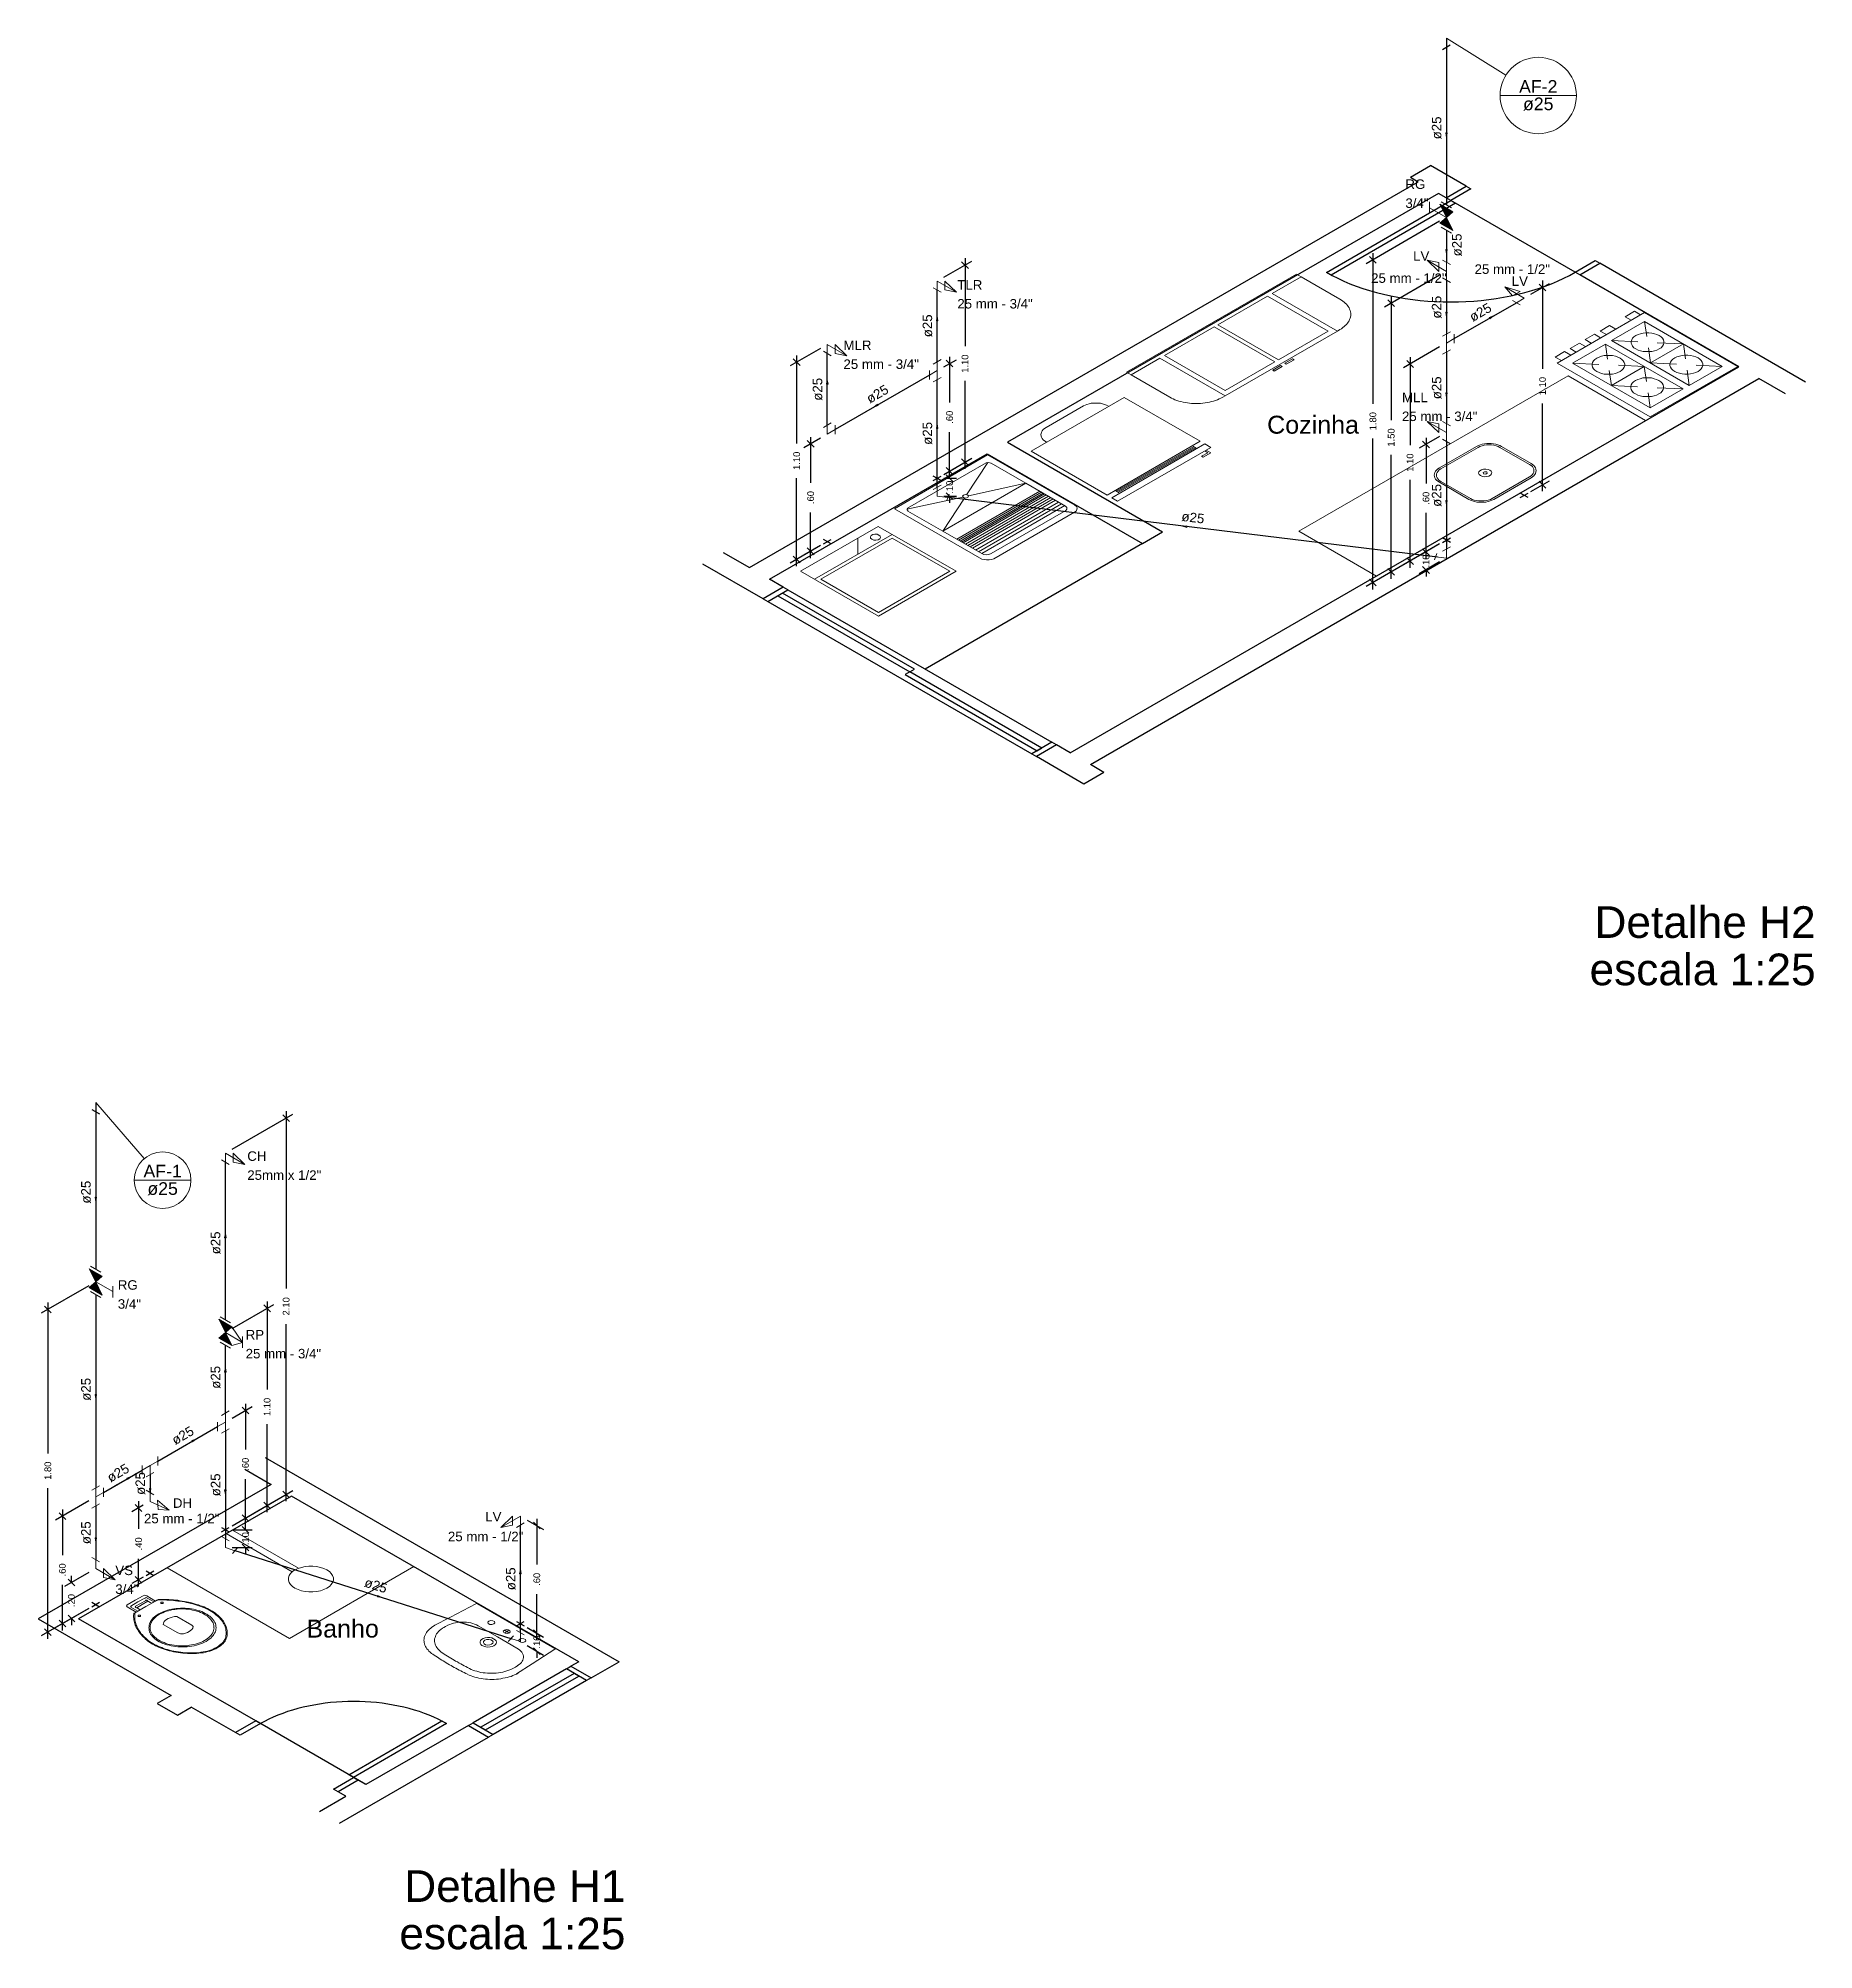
# Model space of a CAD drawing. Header units: inches. Extents: x -21 to 129, y -108 to 34.
# Drawn here: x 29.28 to 39.18, y -65.91 to -55.25 of the extents above; entities that cross this region are included whole.
import ezdxf

# ---------------------------------------------------------------- set-up
doc = ezdxf.new("R2010")
doc.units = ezdxf.units.IN
doc.header["$MEASUREMENT"] = 0
for name, color, linetype, lineweight in [('AF-Colunas', 8, 'Continuous', 30), ('AF-Conexões detalhe', 8, 'Continuous', 20), ('AF-Indicação coluna', 5, 'Continuous', 20), ('AF-Sentido tubo', 8, 'Continuous', 20), ('AF-Textos coluna', 7, 'Continuous', 20), ('AF-Textos conexão', 7, 'Continuous', 20), ('AF-Textos tubo', 7, 'Continuous', 20), ('AF-Tubos detalhe', 170, 'Continuous', 30), ('DI-Títulos', 3, 'Continuous', 30), ('Simbolos', 8, 'Continuous', 20), ('xcota', 1, 'Continuous', 30), ('xEIXO', 3, 'Continuous', 30), ('XJANELAS E PORTAS', 4, 'Continuous', 30), ('xMOVEIS', 253, 'Continuous', 20), ('XPAREDE', 7, 'Continuous', 30), ('xPISO', 4, 'Continuous', 30), ('xTEXTO', 7, 'Continuous', 20)]:
    doc.layers.add(name, color=color, linetype=linetype, lineweight=lineweight)
doc.styles.add('Arial', font='arial.ttf')
doc.dimstyles.new('cota-25', dxfattribs={"dimtxt": 0.0375, "dimasz": 0.0375, "dimexe": 0.0375, "dimexo": 0.0375, "dimgap": 0.05, "dimtad": 0, "dimzin": 4, "dimdsep": 46, "dimtxsty": 'Arial', "dimblk": 'OBLIQUE', "dimcen": 0.0375, "dimdle": 0.0375, "dimclrd": 256, "dimclrt": 4, "dimadec": 0, "dimazin": 1, "dimtfac": 1, "dimtix": 1, "dimtofl": 0, "dimtmove": 0, "dimatfit": 3, "dimfxl": 0, "dimtolj": 1, "dimtzin": 0, "dimlwd": -1, "dimarcsym": 0})

msp = doc.modelspace()

# ---------------------------------------------------------------- texts
at = {"layer": 'AF-Textos coluna', "char_height": 0.0706, "attachment_point": 8, "line_spacing_factor": 0.798, "style": 'Arial'}
for s, insert, width in [('AF-2', (37.641, -55.55), 0.33206), ('ø25', (37.641, -55.649), 0.18725), ('AF-1', (29.969, -61.601), 0.23318), ('ø25', (29.969, -61.7), 0.18539)]:
    msp.add_mtext(s, dxfattribs=dict(at, insert=insert, width=width))
at = {"layer": 'AF-Textos conexão', "attachment_point": 7, "line_spacing_factor": 0.798, "style": 'Arial'}
for s, insert, char_height, width in [('RG', (36.9, -56.087), 0.053, 0.12155), ('3/4"', (36.9, -56.193), 0.053, 0.14174), ('LV', (36.943, -56.487), 0.053, 0.09937), ('25 mm - 1/2"', (37.286, -56.561), 0.05295, 0.46203), ('TLR', (34.401, -56.648), 0.053, 0.15322), ('25 mm - 1/2"', (36.709, -56.611), 0.05295, 0.46203), ('LV', (37.493, -56.627), 0.053, 0.09937), ('25 mm - 3/4"', (34.401, -56.754), 0.05295, 0.46203), ('MLR', (33.766, -56.985), 0.053, 0.17143), ('25 mm - 3/4"', (33.766, -57.091), 0.05295, 0.46203), ('MLL', (36.881, -57.276), 0.053, 0.15797), ('25 mm - 3/4"', (36.881, -57.382), 0.05295, 0.46203), ('CH', (30.441, -61.509), 0.053, 0.11659), ('25mm x 1/2"', (30.441, -61.615), 0.05295, 0.4502), ('RG', (29.719, -62.228), 0.053, 0.12092), ('3/4"', (29.719, -62.334), 0.053, 0.14101), ('RP', (30.432, -62.505), 0.053, 0.11226), ('25 mm - 3/4"', (30.432, -62.611), 0.05295, 0.45966), ('DH', (30.026, -63.444), 0.053, 0.09886), ('25 mm - 1/2"', (29.865, -63.531), 0.05295, 0.45966), ('LV', (31.768, -63.52), 0.053, 0.09886), ('25 mm - 1/2"', (31.56, -63.631), 0.05295, 0.45966), ('VS', (29.705, -63.82), 0.053, 0.10792), ('3/4"', (29.705, -63.925), 0.053, 0.14101)]:
    msp.add_mtext(s, dxfattribs=dict(at, insert=insert, char_height=char_height, width=width))
at = {"layer": 'AF-Textos tubo', "char_height": 0.053, "attachment_point": 8, "line_spacing_factor": 0.798, "style": 'Arial'}
for insert, width, rotation in [((37.102, -55.746), 0.13976, 90), ((37.215, -56.399), 0.13976, 90), ((37.102, -56.746), 0.13976, 90), ((37.332, -56.798), 0.13976, 30), ((34.262, -56.85), 0.13976, 90), ((33.649, -57.204), 0.13976, 90), ((37.102, -57.196), 0.13976, 90), ((33.969, -57.254), 0.13976, 30), ((34.262, -57.45), 0.13976, 90), ((37.102, -57.796), 0.13976, 90), ((35.712, -57.947), 0.13976, 353.0679), ((29.569, -61.683), 0.13904, 90), ((30.292, -61.966), 0.13904, 90), ((30.292, -62.716), 0.13904, 90), ((29.569, -62.783), 0.13904, 90), ((30.095, -63.064), 0.13904, 30.002), ((29.734, -63.273), 0.13904, 29.9986), ((29.872, -63.308), 0.13904, 90), ((30.292, -63.316), 0.13904, 90), ((29.569, -63.583), 0.13904, 90), ((31.15, -63.903), 0.13904, 342.3176), ((31.938, -63.84), 0.13904, 90)]:
    msp.add_mtext('ø25', dxfattribs=dict(at, insert=insert, width=width, rotation=rotation))
at = {"layer": 'DI-Títulos', "char_height": 0.1765, "attachment_point": 9, "line_spacing_factor": 0.798, "style": 'Arial'}
for s, insert, width in [('Detalhe H2', (39.188, -60.267), 1.36059), ('escala 1:25', (39.188, -60.531), 1.39242), ('Detalhe H1', (32.55, -65.645), 1.3577), ('escala 1:25', (32.55, -65.909), 1.38946)]:
    msp.add_mtext(s, dxfattribs=dict(at, insert=insert, width=width))
at = {"layer": 'xTEXTO', "char_height": 0.1, "attachment_point": 8, "line_spacing_factor": 0.798, "style": 'Arial'}
for s, insert, width in [('Cozinha', (36.385, -57.453), 0.70592), ('Banho', (30.973, -64.169), 0.55482)]:
    msp.add_mtext(s, dxfattribs=dict(at, insert=insert, width=width))

# ---------------------------------------------------------------- blocks, each defined once
blk = doc.blocks.new('_Closed')
at = {"color": 0, "linetype": 'ByBlock', "lineweight": -2}
for p, q in [((-1, 0.166667), (0, 0)), ((-1, 0.166667), (-1, -0.166667)), ((0, 0), (-1, -0.166667)), ((0, 0), (-1, 0))]:
    blk.add_line(p, q, dxfattribs=at)
blk = doc.blocks.new('_Oblique')
at = {"color": 0, "linetype": 'ByBlock', "lineweight": -2}
blk.add_line((-0.5, -0.5), (0.5, 0.5), dxfattribs=at)
blk = doc.blocks.new('*D4')
at = {"layer": 'Defpoints', "color": 0, "transparency": 16777216}
for p in [(29.46, -63.861), (29.596, -63.783), (29.596, -63.983)]:
    blk.add_point(p, dxfattribs=at)
at = {"layer": 'xcota', "color": 0, "lineweight": -2, "transparency": 16777216}
for p, q in [((29.558, -63.805), (29.422, -63.883)), ((29.558, -64.005), (29.422, -64.083))]:
    blk.add_line(p, q, dxfattribs=at)
at = {"layer": 'xcota', "transparency": 16777216}
for p, q in [((29.46, -63.861), (29.46, -63.824)), ((29.46, -64.061), (29.46, -64.099))]:
    blk.add_line(p, q, dxfattribs=at)
at = {"layer": 'xcota', "transparency": 16777216, "xscale": 0.0375, "yscale": 0.0375, "zscale": 0.0375}
for p, rotation in [((29.46, -63.861), 270), ((29.46, -64.061), 90)]:
    blk.add_blockref('_Oblique', p, dxfattribs=dict(at, rotation=rotation))
at = {"layer": 'xcota', "color": 4, "transparency": 16777216, "insert": (29.46, -63.961), "char_height": 0.0375, "attachment_point": 5, "rotation": 90, "style": 'Arial'}
blk.add_mtext('\\A1;.20', dxfattribs=at)
blk = doc.blocks.new('*D5')
at = {"layer": 'Defpoints', "color": 0, "transparency": 16777216}
for p in [(29.596, -63.383), (29.41, -63.49), (29.596, -63.983)]:
    blk.add_point(p, dxfattribs=at)
at = {"layer": 'xcota', "color": 0, "lineweight": -2, "transparency": 16777216}
for p, q in [((29.558, -63.405), (29.372, -63.512)), ((29.558, -64.005), (29.372, -64.112))]:
    blk.add_line(p, q, dxfattribs=at)
at = {"layer": 'xcota', "transparency": 16777216}
for p, q in [((29.41, -63.453), (29.41, -63.708)), ((29.41, -64.128), (29.41, -63.873))]:
    blk.add_line(p, q, dxfattribs=at)
at = {"layer": 'xcota', "transparency": 16777216, "xscale": 0.0375, "yscale": 0.0375, "zscale": 0.0375}
for p, rotation in [((29.41, -63.49), 90), ((29.41, -64.09), 270)]:
    blk.add_blockref('_Oblique', p, dxfattribs=dict(at, rotation=rotation))
at = {"layer": 'xcota', "color": 4, "transparency": 16777216, "insert": (29.41, -63.79), "char_height": 0.0375, "attachment_point": 5, "rotation": 90, "style": 'Arial'}
blk.add_mtext('\\A1;.60', dxfattribs=at)
blk = doc.blocks.new('*D6')
at = {"layer": 'Defpoints', "color": 0, "transparency": 16777216}
for p in [(29.596, -62.183), (29.329, -62.337), (29.596, -63.983)]:
    blk.add_point(p, dxfattribs=at)
at = {"layer": 'xcota', "color": 0, "lineweight": -2, "transparency": 16777216}
for p, q in [((29.558, -62.205), (29.292, -62.358)), ((29.558, -64.005), (29.292, -64.158))]:
    blk.add_line(p, q, dxfattribs=at)
at = {"layer": 'xcota', "transparency": 16777216}
for p, q in [((29.329, -62.299), (29.329, -63.14)), ((29.329, -64.174), (29.329, -63.334))]:
    blk.add_line(p, q, dxfattribs=at)
at = {"layer": 'xcota', "transparency": 16777216, "xscale": 0.0375, "yscale": 0.0375, "zscale": 0.0375}
for p, rotation in [((29.329, -62.337), 90), ((29.329, -64.137), 270)]:
    blk.add_blockref('_Oblique', p, dxfattribs=dict(at, rotation=rotation))
at = {"layer": 'xcota', "color": 4, "transparency": 16777216, "insert": (29.329, -63.237), "char_height": 0.0375, "attachment_point": 5, "rotation": 90, "style": 'Arial'}
blk.add_mtext('\\A1;1.80', dxfattribs=at)
blk = doc.blocks.new('*D7')
at = {"layer": 'Defpoints', "color": 0, "transparency": 16777216}
for p in [(29.835, -63.445), (29.899, -63.408), (29.899, -63.808)]:
    blk.add_point(p, dxfattribs=at)
at = {"layer": 'xcota', "color": 0, "lineweight": -2, "transparency": 16777216}
for p, q in [((29.861, -63.43), (29.797, -63.467)), ((29.861, -63.83), (29.797, -63.867))]:
    blk.add_line(p, q, dxfattribs=at)
at = {"layer": 'xcota', "transparency": 16777216}
for p, q in [((29.835, -63.407), (29.835, -63.562)), ((29.835, -63.883), (29.835, -63.728))]:
    blk.add_line(p, q, dxfattribs=at)
at = {"layer": 'xcota', "transparency": 16777216, "xscale": 0.0375, "yscale": 0.0375, "zscale": 0.0375}
for p, rotation in [((29.835, -63.445), 90), ((29.835, -63.845), 270)]:
    blk.add_blockref('_Oblique', p, dxfattribs=dict(at, rotation=rotation))
at = {"layer": 'xcota', "color": 4, "transparency": 16777216, "insert": (29.835, -63.645), "char_height": 0.0375, "attachment_point": 5, "rotation": 90, "style": 'Arial'}
blk.add_mtext('\\A1;.40', dxfattribs=at)
blk = doc.blocks.new('*D8')
at = {"layer": 'Defpoints', "color": 0, "transparency": 16777216}
for p in [(30.319, -63.566), (30.431, -63.566), (30.319, -63.666)]:
    blk.add_point(p, dxfattribs=at)
at = {"layer": 'xcota', "transparency": 16777216}
for p, q in [((30.431, -63.566), (30.431, -63.528)), ((30.431, -63.666), (30.431, -63.703))]:
    blk.add_line(p, q, dxfattribs=at)
at = {"layer": 'xcota', "color": 0, "lineweight": -2, "transparency": 16777216}
for p, q in [((30.356, -63.566), (30.468, -63.566)), ((30.356, -63.666), (30.468, -63.666))]:
    blk.add_line(p, q, dxfattribs=at)
at = {"layer": 'xcota', "transparency": 16777216, "xscale": 0.0375, "yscale": 0.0375, "zscale": 0.0375}
for p, rotation in [((30.431, -63.566), 270), ((30.431, -63.666), 90)]:
    blk.add_blockref('_Oblique', p, dxfattribs=dict(at, rotation=rotation))
at = {"layer": 'xcota', "color": 4, "transparency": 16777216, "insert": (30.431, -63.616), "char_height": 0.0375, "attachment_point": 5, "rotation": 90, "style": 'Arial'}
blk.add_mtext('\\A1;.10', dxfattribs=at)
blk = doc.blocks.new('*D9')
at = {"layer": 'Defpoints', "color": 0, "transparency": 16777216}
for p in [(30.431, -62.901), (30.319, -62.966), (30.319, -63.566)]:
    blk.add_point(p, dxfattribs=at)
at = {"layer": 'xcota', "color": 0, "lineweight": -2, "transparency": 16777216}
for p, q in [((30.356, -62.944), (30.468, -62.879)), ((30.356, -63.544), (30.468, -63.479))]:
    blk.add_line(p, q, dxfattribs=at)
at = {"layer": 'xcota', "transparency": 16777216}
for p, q in [((30.431, -62.864), (30.431, -63.118)), ((30.431, -63.538), (30.431, -63.284))]:
    blk.add_line(p, q, dxfattribs=at)
at = {"layer": 'xcota', "transparency": 16777216, "xscale": 0.0375, "yscale": 0.0375, "zscale": 0.0375}
for p, rotation in [((30.431, -62.901), 90), ((30.431, -63.501), 270)]:
    blk.add_blockref('_Oblique', p, dxfattribs=dict(at, rotation=rotation))
at = {"layer": 'xcota', "color": 4, "transparency": 16777216, "insert": (30.431, -63.201), "char_height": 0.0375, "attachment_point": 5, "rotation": 90, "style": 'Arial'}
blk.add_mtext('\\A1;.60', dxfattribs=at)
blk = doc.blocks.new('*D10')
at = {"layer": 'Defpoints', "color": 0, "transparency": 16777216}
for p in [(30.552, -62.331), (30.319, -62.466), (30.319, -63.566)]:
    blk.add_point(p, dxfattribs=at)
at = {"layer": 'xcota', "color": 0, "lineweight": -2, "transparency": 16777216}
for p, q in [((30.356, -62.444), (30.59, -62.309)), ((30.356, -63.544), (30.59, -63.409))]:
    blk.add_line(p, q, dxfattribs=at)
at = {"layer": 'xcota', "transparency": 16777216}
for p, q in [((30.552, -62.293), (30.552, -62.784)), ((30.552, -63.468), (30.552, -62.978))]:
    blk.add_line(p, q, dxfattribs=at)
at = {"layer": 'xcota', "transparency": 16777216, "xscale": 0.0375, "yscale": 0.0375, "zscale": 0.0375}
for p, rotation in [((30.552, -62.331), 90), ((30.552, -63.431), 270)]:
    blk.add_blockref('_Oblique', p, dxfattribs=dict(at, rotation=rotation))
at = {"layer": 'xcota', "color": 4, "transparency": 16777216, "insert": (30.552, -62.881), "char_height": 0.0375, "attachment_point": 5, "rotation": 90, "style": 'Arial'}
blk.add_mtext('\\A1;1.10', dxfattribs=at)
blk = doc.blocks.new('*D11')
at = {"layer": 'Defpoints', "color": 0, "transparency": 16777216}
for p in [(30.658, -61.27), (30.319, -61.466), (30.319, -63.566)]:
    blk.add_point(p, dxfattribs=at)
at = {"layer": 'xcota', "color": 0, "lineweight": -2, "transparency": 16777216}
for p, q in [((30.356, -61.444), (30.695, -61.248)), ((30.356, -63.544), (30.695, -63.348))]:
    blk.add_line(p, q, dxfattribs=at)
at = {"layer": 'xcota', "transparency": 16777216}
for p, q in [((30.658, -61.232), (30.658, -62.221)), ((30.658, -63.407), (30.658, -62.419))]:
    blk.add_line(p, q, dxfattribs=at)
at = {"layer": 'xcota', "transparency": 16777216, "xscale": 0.0375, "yscale": 0.0375, "zscale": 0.0375}
for p, rotation in [((30.658, -61.27), 90), ((30.658, -63.37), 270)]:
    blk.add_blockref('_Oblique', p, dxfattribs=dict(at, rotation=rotation))
at = {"layer": 'xcota', "color": 4, "transparency": 16777216, "insert": (30.658, -62.32), "char_height": 0.0375, "attachment_point": 5, "rotation": 90, "style": 'Arial'}
blk.add_mtext('\\A1;2.10', dxfattribs=at)
blk = doc.blocks.new('*D12')
at = {"layer": 'Defpoints', "color": 0, "transparency": 16777216}
for p in [(31.964, -64.09), (31.964, -64.19), (32.056, -64.143)]:
    blk.add_point(p, dxfattribs=at)
at = {"layer": 'xcota', "color": 0, "lineweight": -2, "transparency": 16777216}
for p, q in [((32.002, -64.112), (32.094, -64.165)), ((32.002, -64.212), (32.094, -64.265))]:
    blk.add_line(p, q, dxfattribs=at)
at = {"layer": 'xcota', "transparency": 16777216}
for p, q in [((32.056, -64.143), (32.056, -64.106)), ((32.056, -64.243), (32.056, -64.281))]:
    blk.add_line(p, q, dxfattribs=at)
at = {"layer": 'xcota', "transparency": 16777216, "xscale": 0.0375, "yscale": 0.0375, "zscale": 0.0375}
for p, rotation in [((32.056, -64.143), 270), ((32.056, -64.243), 90)]:
    blk.add_blockref('_Oblique', p, dxfattribs=dict(at, rotation=rotation))
at = {"layer": 'xcota', "color": 4, "transparency": 16777216, "insert": (32.056, -64.193), "char_height": 0.0375, "attachment_point": 5, "rotation": 90, "style": 'Arial'}
blk.add_mtext('\\A1;.10', dxfattribs=at)
blk = doc.blocks.new('*D13')
at = {"layer": 'Defpoints', "color": 0, "transparency": 16777216}
for p in [(31.964, -63.49), (32.056, -63.543), (31.964, -64.09)]:
    blk.add_point(p, dxfattribs=at)
at = {"layer": 'xcota', "color": 0, "lineweight": -2, "transparency": 16777216}
for p, q in [((32.002, -63.512), (32.094, -63.565)), ((32.002, -64.112), (32.094, -64.165))]:
    blk.add_line(p, q, dxfattribs=at)
at = {"layer": 'xcota', "transparency": 16777216}
for p, q in [((32.056, -63.506), (32.056, -63.76)), ((32.056, -64.181), (32.056, -63.926))]:
    blk.add_line(p, q, dxfattribs=at)
at = {"layer": 'xcota', "transparency": 16777216, "xscale": 0.0375, "yscale": 0.0375, "zscale": 0.0375}
for p, rotation in [((32.056, -63.543), 90), ((32.056, -64.143), 270)]:
    blk.add_blockref('_Oblique', p, dxfattribs=dict(at, rotation=rotation))
at = {"layer": 'xcota', "color": 4, "transparency": 16777216, "insert": (32.056, -63.843), "char_height": 0.0375, "attachment_point": 5, "rotation": 90, "style": 'Arial'}
blk.add_mtext('\\A1;.60', dxfattribs=at)
blk = doc.blocks.new('*D14')
at = {"layer": 'Defpoints', "color": 0, "transparency": 16777216}
for p in [(34.289, -57.7), (34.358, -57.7), (34.289, -57.8)]:
    blk.add_point(p, dxfattribs=at)
at = {"layer": 'xcota', "transparency": 16777216}
for p, q in [((34.358, -57.7), (34.358, -57.663)), ((34.358, -57.8), (34.358, -57.838))]:
    blk.add_line(p, q, dxfattribs=at)
at = {"layer": 'xcota', "color": 0, "lineweight": -2, "transparency": 16777216}
for p, q in [((34.326, -57.7), (34.396, -57.7)), ((34.326, -57.8), (34.396, -57.8))]:
    blk.add_line(p, q, dxfattribs=at)
at = {"layer": 'xcota', "transparency": 16777216, "xscale": 0.0375, "yscale": 0.0375, "zscale": 0.0375}
for p, rotation in [((34.358, -57.7), 270), ((34.358, -57.8), 90)]:
    blk.add_blockref('_Oblique', p, dxfattribs=dict(at, rotation=rotation))
at = {"layer": 'xcota', "color": 4, "transparency": 16777216, "insert": (34.358, -57.75), "char_height": 0.0375, "attachment_point": 5, "rotation": 90, "style": 'Arial'}
blk.add_mtext('\\A1;.10', dxfattribs=at)
blk = doc.blocks.new('*D15')
at = {"layer": 'Defpoints', "color": 0, "transparency": 16777216}
for p in [(34.289, -57.1), (34.358, -57.06), (34.289, -57.7)]:
    blk.add_point(p, dxfattribs=at)
at = {"layer": 'xcota', "color": 0, "lineweight": -2, "transparency": 16777216}
for p, q in [((34.326, -57.079), (34.396, -57.039)), ((34.326, -57.679), (34.396, -57.639))]:
    blk.add_line(p, q, dxfattribs=at)
at = {"layer": 'xcota', "transparency": 16777216}
for p, q in [((34.358, -57.023), (34.358, -57.278)), ((34.358, -57.698), (34.358, -57.443))]:
    blk.add_line(p, q, dxfattribs=at)
at = {"layer": 'xcota', "transparency": 16777216, "xscale": 0.0375, "yscale": 0.0375, "zscale": 0.0375}
for p, rotation in [((34.358, -57.06), 90), ((34.358, -57.66), 270)]:
    blk.add_blockref('_Oblique', p, dxfattribs=dict(at, rotation=rotation))
at = {"layer": 'xcota', "color": 4, "transparency": 16777216, "insert": (34.358, -57.36), "char_height": 0.0375, "attachment_point": 5, "rotation": 90, "style": 'Arial'}
blk.add_mtext('\\A1;.60', dxfattribs=at)
blk = doc.blocks.new('*D16')
at = {"layer": 'Defpoints', "color": 0, "transparency": 16777216}
for p in [(34.444, -56.511), (34.289, -56.6), (34.289, -57.7)]:
    blk.add_point(p, dxfattribs=at)
at = {"layer": 'xcota', "color": 0, "lineweight": -2, "transparency": 16777216}
for p, q in [((34.326, -56.579), (34.482, -56.489)), ((34.326, -57.679), (34.482, -57.589))]:
    blk.add_line(p, q, dxfattribs=at)
at = {"layer": 'xcota', "transparency": 16777216}
for p, q in [((34.444, -56.473), (34.444, -56.964)), ((34.444, -57.648), (34.444, -57.157))]:
    blk.add_line(p, q, dxfattribs=at)
at = {"layer": 'xcota', "transparency": 16777216, "xscale": 0.0375, "yscale": 0.0375, "zscale": 0.0375}
for p, rotation in [((34.444, -56.511), 90), ((34.444, -57.611), 270)]:
    blk.add_blockref('_Oblique', p, dxfattribs=dict(at, rotation=rotation))
at = {"layer": 'xcota', "color": 4, "transparency": 16777216, "insert": (34.444, -57.061), "char_height": 0.0375, "attachment_point": 5, "rotation": 90, "style": 'Arial'}
blk.add_mtext('\\A1;1.10', dxfattribs=at)
blk = doc.blocks.new('*D17')
at = {"layer": 'Defpoints', "color": 0, "transparency": 16777216}
for p in [(33.676, -57.454), (33.583, -57.508), (33.676, -58.054)]:
    blk.add_point(p, dxfattribs=at)
at = {"layer": 'xcota', "color": 0, "lineweight": -2, "transparency": 16777216}
for p, q in [((33.638, -57.476), (33.545, -57.53)), ((33.638, -58.076), (33.545, -58.13))]:
    blk.add_line(p, q, dxfattribs=at)
at = {"layer": 'xcota', "transparency": 16777216}
for p, q in [((33.583, -57.471), (33.583, -57.725)), ((33.583, -58.146), (33.583, -57.891))]:
    blk.add_line(p, q, dxfattribs=at)
at = {"layer": 'xcota', "transparency": 16777216, "xscale": 0.0375, "yscale": 0.0375, "zscale": 0.0375}
for p, rotation in [((33.583, -57.508), 90), ((33.583, -58.108), 270)]:
    blk.add_blockref('_Oblique', p, dxfattribs=dict(at, rotation=rotation))
at = {"layer": 'xcota', "color": 4, "transparency": 16777216, "insert": (33.583, -57.808), "char_height": 0.0375, "attachment_point": 5, "rotation": 90, "style": 'Arial'}
blk.add_mtext('\\A1;.60', dxfattribs=at)
blk = doc.blocks.new('*D18')
at = {"layer": 'Defpoints', "color": 0, "transparency": 16777216}
for p in [(33.676, -56.954), (33.505, -57.053), (33.676, -58.054)]:
    blk.add_point(p, dxfattribs=at)
at = {"layer": 'xcota', "color": 0, "lineweight": -2, "transparency": 16777216}
for p, q in [((33.638, -56.976), (33.468, -57.074)), ((33.638, -58.076), (33.468, -58.174))]:
    blk.add_line(p, q, dxfattribs=at)
at = {"layer": 'xcota', "transparency": 16777216}
for p, q in [((33.505, -57.015), (33.505, -57.506)), ((33.505, -58.19), (33.505, -57.7))]:
    blk.add_line(p, q, dxfattribs=at)
at = {"layer": 'xcota', "transparency": 16777216, "xscale": 0.0375, "yscale": 0.0375, "zscale": 0.0375}
for p, rotation in [((33.505, -57.053), 90), ((33.505, -58.153), 270)]:
    blk.add_blockref('_Oblique', p, dxfattribs=dict(at, rotation=rotation))
at = {"layer": 'xcota', "color": 4, "transparency": 16777216, "insert": (33.505, -57.603), "char_height": 0.0375, "attachment_point": 5, "rotation": 90, "style": 'Arial'}
blk.add_mtext('\\A1;1.10', dxfattribs=at)
blk = doc.blocks.new('*D19')
at = {"layer": 'Defpoints', "color": 0, "transparency": 16777216}
for p in [(37.562, -56.696), (37.665, -56.636), (37.562, -57.796)]:
    blk.add_point(p, dxfattribs=at)
at = {"layer": 'xcota', "color": 0, "lineweight": -2, "transparency": 16777216}
for p, q in [((37.6, -56.674), (37.703, -56.614)), ((37.6, -57.774), (37.703, -57.714))]:
    blk.add_line(p, q, dxfattribs=at)
at = {"layer": 'xcota', "transparency": 16777216}
for p, q in [((37.665, -56.598), (37.665, -57.089)), ((37.665, -57.773), (37.665, -57.283))]:
    blk.add_line(p, q, dxfattribs=at)
at = {"layer": 'xcota', "transparency": 16777216, "xscale": 0.0375, "yscale": 0.0375, "zscale": 0.0375}
for p, rotation in [((37.665, -56.636), 90), ((37.665, -57.736), 270)]:
    blk.add_blockref('_Oblique', p, dxfattribs=dict(at, rotation=rotation))
at = {"layer": 'xcota', "color": 4, "transparency": 16777216, "insert": (37.665, -57.186), "char_height": 0.0375, "attachment_point": 5, "rotation": 90, "style": 'Arial'}
blk.add_mtext('\\A1;1.10', dxfattribs=at)
blk = doc.blocks.new('*D20')
at = {"layer": 'Defpoints', "color": 0, "transparency": 16777216}
for p in [(37.015, -58.112), (37.129, -58.046), (37.129, -58.146)]:
    blk.add_point(p, dxfattribs=at)
at = {"layer": 'xcota', "color": 0, "lineweight": -2, "transparency": 16777216}
for p, q in [((37.091, -58.067), (36.977, -58.133)), ((37.091, -58.167), (36.977, -58.233))]:
    blk.add_line(p, q, dxfattribs=at)
at = {"layer": 'xcota', "transparency": 16777216}
for p, q in [((37.015, -58.112), (37.015, -58.074)), ((37.015, -58.212), (37.015, -58.249))]:
    blk.add_line(p, q, dxfattribs=at)
at = {"layer": 'xcota', "transparency": 16777216, "xscale": 0.0375, "yscale": 0.0375, "zscale": 0.0375}
for p, rotation in [((37.015, -58.112), 270), ((37.015, -58.212), 90)]:
    blk.add_blockref('_Oblique', p, dxfattribs=dict(at, rotation=rotation))
at = {"layer": 'xcota', "color": 4, "transparency": 16777216, "insert": (37.015, -58.162), "char_height": 0.0375, "attachment_point": 5, "rotation": 90, "style": 'Arial'}
blk.add_mtext('\\A1;.10', dxfattribs=at)
blk = doc.blocks.new('*D21')
at = {"layer": 'Defpoints', "color": 0, "transparency": 16777216}
for p in [(37.129, -57.446), (37.015, -57.512), (37.129, -58.046)]:
    blk.add_point(p, dxfattribs=at)
at = {"layer": 'xcota', "color": 0, "lineweight": -2, "transparency": 16777216}
for p, q in [((37.091, -57.467), (36.977, -57.533)), ((37.091, -58.067), (36.977, -58.133))]:
    blk.add_line(p, q, dxfattribs=at)
at = {"layer": 'xcota', "transparency": 16777216}
for p, q in [((37.015, -57.474), (37.015, -57.729)), ((37.015, -58.149), (37.015, -57.894))]:
    blk.add_line(p, q, dxfattribs=at)
at = {"layer": 'xcota', "transparency": 16777216, "xscale": 0.0375, "yscale": 0.0375, "zscale": 0.0375}
for p, rotation in [((37.015, -57.512), 90), ((37.015, -58.112), 270)]:
    blk.add_blockref('_Oblique', p, dxfattribs=dict(at, rotation=rotation))
at = {"layer": 'xcota', "color": 4, "transparency": 16777216, "insert": (37.015, -57.812), "char_height": 0.0375, "attachment_point": 5, "rotation": 90, "style": 'Arial'}
blk.add_mtext('\\A1;.60', dxfattribs=at)
blk = doc.blocks.new('*D22')
at = {"layer": 'Defpoints', "color": 0, "transparency": 16777216}
for p in [(37.129, -56.946), (36.926, -57.063), (37.129, -58.046)]:
    blk.add_point(p, dxfattribs=at)
at = {"layer": 'xcota', "color": 0, "lineweight": -2, "transparency": 16777216}
for p, q in [((37.091, -56.967), (36.889, -57.084)), ((37.091, -58.067), (36.889, -58.184))]:
    blk.add_line(p, q, dxfattribs=at)
at = {"layer": 'xcota', "transparency": 16777216}
for p, q in [((36.926, -57.025), (36.926, -57.516)), ((36.926, -58.2), (36.926, -57.71))]:
    blk.add_line(p, q, dxfattribs=at)
at = {"layer": 'xcota', "transparency": 16777216, "xscale": 0.0375, "yscale": 0.0375, "zscale": 0.0375}
for p, rotation in [((36.926, -57.063), 90), ((36.926, -58.163), 270)]:
    blk.add_blockref('_Oblique', p, dxfattribs=dict(at, rotation=rotation))
at = {"layer": 'xcota', "color": 4, "transparency": 16777216, "insert": (36.926, -57.613), "char_height": 0.0375, "attachment_point": 5, "rotation": 90, "style": 'Arial'}
blk.add_mtext('\\A1;1.10', dxfattribs=at)
blk = doc.blocks.new('*D23')
at = {"layer": 'Defpoints', "color": 0, "transparency": 16777216}
for p in [(37.129, -56.546), (36.821, -56.723), (37.129, -58.046)]:
    blk.add_point(p, dxfattribs=at)
at = {"layer": 'xcota', "color": 0, "lineweight": -2, "transparency": 16777216}
for p, q in [((37.091, -56.567), (36.784, -56.745)), ((37.091, -58.067), (36.784, -58.245))]:
    blk.add_line(p, q, dxfattribs=at)
at = {"layer": 'xcota', "transparency": 16777216}
for p, q in [((36.821, -56.686), (36.821, -57.376)), ((36.821, -58.261), (36.821, -57.57))]:
    blk.add_line(p, q, dxfattribs=at)
at = {"layer": 'xcota', "transparency": 16777216, "xscale": 0.0375, "yscale": 0.0375, "zscale": 0.0375}
for p, rotation in [((36.821, -56.723), 90), ((36.821, -58.223), 270)]:
    blk.add_blockref('_Oblique', p, dxfattribs=dict(at, rotation=rotation))
at = {"layer": 'xcota', "color": 4, "transparency": 16777216, "insert": (36.821, -57.473), "char_height": 0.0375, "attachment_point": 5, "rotation": 90, "style": 'Arial'}
blk.add_mtext('\\A1;1.50', dxfattribs=at)
blk = doc.blocks.new('*D24')
at = {"layer": 'Defpoints', "color": 0, "transparency": 16777216}
for p in [(37.129, -56.246), (36.719, -56.482), (37.129, -58.046)]:
    blk.add_point(p, dxfattribs=at)
at = {"layer": 'xcota', "color": 0, "lineweight": -2, "transparency": 16777216}
for p, q in [((37.091, -56.267), (36.682, -56.504)), ((37.091, -58.067), (36.682, -58.304))]:
    blk.add_line(p, q, dxfattribs=at)
at = {"layer": 'xcota', "transparency": 16777216}
for p, q in [((36.719, -56.445), (36.719, -57.285)), ((36.719, -58.32), (36.719, -57.479))]:
    blk.add_line(p, q, dxfattribs=at)
at = {"layer": 'xcota', "transparency": 16777216, "xscale": 0.0375, "yscale": 0.0375, "zscale": 0.0375}
for p, rotation in [((36.719, -56.482), 90), ((36.719, -58.282), 270)]:
    blk.add_blockref('_Oblique', p, dxfattribs=dict(at, rotation=rotation))
at = {"layer": 'xcota', "color": 4, "transparency": 16777216, "insert": (36.719, -57.382), "char_height": 0.0375, "attachment_point": 5, "rotation": 90, "style": 'Arial'}
blk.add_mtext('\\A1;1.80', dxfattribs=at)

# ---------------------------------------------------------------- dimensions: what is measured, and where the dimension line sits
at = {"layer": 'xcota'}
for base, p1, p2, picture, middle in [((36.719, -56.482), (37.129, -58.046), (37.129, -56.246), '*D24', (36.719, -57.382)), ((34.444, -56.511), (34.289, -57.7), (34.289, -56.6), '*D16', (34.444, -57.061)), ((36.821, -56.723), (37.129, -58.046), (37.129, -56.546), '*D23', (36.821, -57.473)), ((37.665, -56.636), (37.562, -57.796), (37.562, -56.696), '*D19', (37.665, -57.186)), ((33.505, -57.053), (33.676, -58.054), (33.676, -56.954), '*D18', (33.505, -57.603)), ((36.926, -57.063), (37.129, -58.046), (37.129, -56.946), '*D22', (36.926, -57.613)), ((33.583, -57.508), (33.676, -58.054), (33.676, -57.454), '*D17', (33.583, -57.808)), ((34.358, -57.7), (34.289, -57.8), (34.289, -57.7), '*D14', (34.358, -57.75)), ((37.015, -58.112), (37.129, -58.146), (37.129, -58.046), '*D20', (37.015, -58.162)), ((30.658, -61.27), (30.319, -63.566), (30.319, -61.466), '*D11', (30.658, -62.32)), ((29.329, -62.337), (29.596, -63.983), (29.596, -62.183), '*D6', (29.329, -63.237)), ((30.552, -62.331), (30.319, -63.566), (30.319, -62.466), '*D10', (30.552, -62.881)), ((29.41, -63.49), (29.596, -63.983), (29.596, -63.383), '*D5', (29.41, -63.79)), ((29.835, -63.445), (29.899, -63.808), (29.899, -63.408), '*D7', (29.835, -63.645)), ((30.431, -63.566), (30.319, -63.666), (30.319, -63.566), '*D8', (30.431, -63.616)), ((29.46, -63.861), (29.596, -63.983), (29.596, -63.783), '*D4', (29.46, -63.961)), ((32.056, -64.143), (31.964, -64.19), (31.964, -64.09), '*D12', (32.056, -64.193))]:
    dim = msp.add_linear_dim(base=base, p1=p1, p2=p2, angle=90, dimstyle='cota-25', dxfattribs=at)
    dim.commit()
    dim.dimension.update_dxf_attribs({"geometry": picture, "text_midpoint": middle})
for base, p1, p2, picture, middle in [((34.358, -57.06), (34.289, -57.7), (34.289, -57.1), '*D15', (34.358, -57.36)), ((37.015, -57.512), (37.129, -58.046), (37.129, -57.446), '*D21', (37.015, -57.812)), ((30.431, -62.901), (30.319, -63.566), (30.319, -62.966), '*D9', (30.431, -63.201)), ((32.056, -63.543), (31.964, -64.09), (31.964, -63.49), '*D13', (32.056, -63.843))]:
    dim = msp.add_linear_dim(base=base, p1=p1, p2=p2, angle=90, dimstyle='cota-25', override={"dimtmove": 1}, dxfattribs=at)
    dim.commit()
    dim.dimension.update_dxf_attribs({"geometry": picture, "text_midpoint": middle})

# ---------------------------------------------------------------- hatches: boundary and pattern name
at = {"layer": 'Simbolos', "linetype": 'Continuous'}
for points in [[(37.165, -56.214), (37.093, -56.172), (37.129, -56.246)], [(37.129, -56.246), (37.165, -56.319), (37.093, -56.277)], [(29.559, -62.11), (29.632, -62.152), (29.596, -62.183)], [(29.596, -62.183), (29.559, -62.215), (29.632, -62.257)], [(30.282, -62.392), (30.355, -62.434), (30.319, -62.466)], [(30.319, -62.466), (30.282, -62.497), (30.355, -62.539)]]:
    msp.add_hatch(color=256, dxfattribs=at).paths.add_polyline_path(points)

# ---------------------------------------------------------------- linework, layer by layer
at = {"layer": 'AF-Colunas', "linetype": 'Continuous'}
for p, q in [((37.107, -55.308), (37.15, -55.283)), ((37.129, -55.246), (37.129, -55.296)), ((29.596, -61.183), (29.596, -61.233)), ((29.574, -61.221), (29.617, -61.246))]:
    msp.add_line(p, q, dxfattribs=at)
at = {"layer": 'AF-Conexões detalhe', "linetype": 'Continuous'}
for p, q in [((37.129, -56.546), (37.021, -56.483)), ((37.086, -56.496), (37.021, -56.483)), ((37.086, -56.546), (37.021, -56.483)), ((37.086, -56.496), (37.086, -56.546)), ((37.151, -56.508), (37.107, -56.483)), ((37.129, -56.546), (37.129, -56.496)), ((34.289, -56.6), (34.289, -56.65)), ((34.289, -56.6), (34.397, -56.663)), ((34.332, -56.6), (34.332, -56.65)), ((34.332, -56.6), (34.397, -56.663)), ((37.151, -56.608), (37.107, -56.583)), ((37.129, -56.546), (37.129, -56.596)), ((34.311, -56.663), (34.267, -56.638)), ((34.332, -56.65), (34.397, -56.663)), ((37.562, -56.696), (37.454, -56.633)), ((37.497, -56.683), (37.454, -56.633)), ((37.54, -56.658), (37.454, -56.633)), ((37.497, -56.683), (37.54, -56.658)), ((37.497, -56.708), (37.54, -56.733)), ((37.562, -56.696), (37.519, -56.721)), ((37.107, -56.908), (37.151, -56.883)), ((37.129, -56.946), (37.129, -56.896)), ((37.129, -56.946), (37.172, -56.921)), ((37.172, -56.896), (37.172, -56.946)), ((33.697, -57.017), (33.654, -56.992)), ((33.676, -56.954), (33.676, -57.004)), ((33.676, -56.954), (33.784, -57.017)), ((33.719, -56.954), (33.719, -57.004)), ((33.719, -56.954), (33.784, -57.017)), ((33.719, -57.004), (33.784, -57.017)), ((34.267, -57.063), (34.311, -57.038)), ((34.289, -57.1), (34.289, -57.05)), ((37.107, -57.008), (37.151, -56.983)), ((37.129, -56.946), (37.129, -56.996)), ((34.246, -57.1), (34.246, -57.15)), ((34.289, -57.1), (34.246, -57.125)), ((34.267, -57.163), (34.311, -57.138)), ((34.289, -57.1), (34.289, -57.15)), ((33.654, -57.417), (33.697, -57.392)), ((33.676, -57.454), (33.676, -57.404)), ((33.676, -57.454), (33.719, -57.429)), ((33.719, -57.404), (33.719, -57.454)), ((37.129, -57.446), (37.021, -57.383)), ((37.086, -57.396), (37.021, -57.383)), ((37.086, -57.446), (37.021, -57.383)), ((37.086, -57.396), (37.086, -57.446)), ((37.151, -57.408), (37.107, -57.383)), ((37.129, -57.446), (37.129, -57.396)), ((37.129, -57.446), (37.129, -57.496)), ((37.151, -57.508), (37.107, -57.483)), ((34.267, -57.763), (34.311, -57.738)), ((34.289, -57.8), (34.289, -57.75)), ((34.355, -57.79), (34.342, -57.825)), ((34.289, -57.8), (34.349, -57.808)), ((37.107, -58.108), (37.151, -58.083)), ((37.129, -58.146), (37.129, -58.096)), ((37.063, -58.156), (37.075, -58.121)), ((37.129, -58.146), (37.069, -58.138)), ((30.297, -61.503), (30.34, -61.528)), ((30.319, -61.466), (30.319, -61.516)), ((30.319, -61.466), (30.427, -61.528)), ((30.362, -61.466), (30.362, -61.516)), ((30.362, -61.466), (30.427, -61.528)), ((30.362, -61.516), (30.427, -61.528)), ((30.297, -62.928), (30.34, -62.903)), ((30.319, -62.966), (30.319, -62.916)), ((30.275, -62.966), (30.275, -63.016)), ((30.319, -62.966), (30.275, -62.991)), ((30.297, -63.028), (30.34, -63.003)), ((30.319, -62.966), (30.319, -63.016)), ((29.855, -63.208), (29.855, -63.258)), ((29.899, -63.208), (29.855, -63.233)), ((29.899, -63.208), (29.942, -63.183)), ((29.899, -63.208), (29.899, -63.258)), ((29.942, -63.158), (29.942, -63.208)), ((29.574, -63.346), (29.617, -63.321)), ((29.596, -63.383), (29.596, -63.333)), ((29.639, -63.333), (29.639, -63.383)), ((29.877, -63.271), (29.92, -63.246)), ((29.574, -63.446), (29.617, -63.421)), ((29.596, -63.383), (29.639, -63.358)), ((29.596, -63.383), (29.596, -63.433)), ((29.877, -63.346), (29.92, -63.371)), ((29.899, -63.408), (29.899, -63.358)), ((29.899, -63.408), (30.006, -63.457)), ((29.94, -63.402), (29.944, -63.454)), ((29.94, -63.402), (30.006, -63.457)), ((29.944, -63.454), (30.006, -63.457)), ((31.964, -63.49), (31.856, -63.553)), ((31.921, -63.49), (31.856, -63.553)), ((31.921, -63.54), (31.856, -63.553)), ((31.921, -63.49), (31.921, -63.54)), ((31.943, -63.553), (31.986, -63.528)), ((31.964, -63.49), (31.964, -63.54)), ((30.297, -63.603), (30.34, -63.628)), ((30.319, -63.666), (30.319, -63.616)), ((29.574, -63.721), (29.617, -63.746)), ((29.596, -63.783), (29.596, -63.733)), ((30.319, -63.666), (30.372, -63.683)), ((30.387, -63.667), (30.358, -63.698)), ((29.596, -63.783), (29.704, -63.846)), ((29.639, -63.783), (29.639, -63.833)), ((29.639, -63.783), (29.704, -63.846)), ((29.639, -63.833), (29.704, -63.846)), ((31.896, -64.189), (31.926, -64.158)), ((31.964, -64.19), (31.911, -64.173)), ((31.943, -64.128), (31.986, -64.153)), ((31.964, -64.19), (31.964, -64.14))]:
    msp.add_line(p, q, dxfattribs=at)
at = {"layer": 'AF-Indicação coluna'}
for p, q in [((37.129, -55.246), (37.461, -55.452)), ((37.429, -55.565), (37.854, -55.565)), ((29.596, -61.183), (29.866, -61.496)), ((29.812, -61.616), (30.127, -61.616))]:
    msp.add_line(p, q, dxfattribs=at)
for centre, radius in [((37.641, -55.565), 0.213), ((29.969, -61.616), 0.158)]:
    msp.add_circle(centre, radius, dxfattribs=at)
at = {"layer": 'AF-Sentido tubo'}
for points in [[(37.129, -55.774), (37.129, -55.693)], [(37.129, -56.424), (37.129, -56.343)], [(37.129, -56.774), (37.129, -56.693)], [(34.289, -56.822), (34.289, -56.903)], [(37.37, -56.807), (37.3, -56.847)], [(37.129, -57.224), (37.129, -57.143)], [(33.676, -57.176), (33.676, -57.257)], [(33.958, -57.291), (34.028, -57.251)], [(34.289, -57.422), (34.289, -57.503)], [(37.129, -57.824), (37.129, -57.743)], [(35.681, -57.97), (35.761, -57.979)], [(29.596, -61.711), (29.596, -61.63)], [(30.319, -61.938), (30.319, -62.019)], [(30.319, -62.688), (30.319, -62.769)], [(29.596, -62.811), (29.596, -62.73)], [(30.133, -63.073), (30.063, -63.113)], [(29.771, -63.282), (29.701, -63.322)], [(29.899, -63.336), (29.899, -63.255)], [(30.319, -63.344), (30.319, -63.263)], [(29.596, -63.611), (29.596, -63.53)], [(31.964, -63.812), (31.964, -63.893)], [(31.168, -63.936), (31.091, -63.912)]]:
    msp.add_lwpolyline(points, dxfattribs=at)
at = {"layer": 'AF-Tubos detalhe'}
for p, q in [((37.129, -55.296), (37.129, -56.175)), ((37.129, -56.316), (37.129, -56.496)), ((37.129, -56.596), (37.129, -56.896)), ((34.289, -57.05), (34.289, -56.65)), ((37.172, -56.921), (37.519, -56.721)), ((33.676, -57.404), (33.676, -57.004)), ((37.129, -56.996), (37.129, -57.396)), ((34.246, -57.125), (33.719, -57.429)), ((34.289, -57.75), (34.289, -57.15)), ((37.129, -57.496), (37.129, -58.096)), ((37.079, -58.14), (34.339, -57.806)), ((29.596, -61.233), (29.596, -62.112)), ((30.319, -62.395), (30.319, -61.516)), ((29.596, -62.254), (29.596, -63.333)), ((30.319, -62.916), (30.319, -62.536)), ((29.942, -63.183), (30.275, -62.991)), ((30.319, -63.016), (30.319, -63.616)), ((29.639, -63.358), (29.855, -63.233)), ((29.899, -63.258), (29.899, -63.358)), ((29.596, -63.433), (29.596, -63.733)), ((31.964, -64.14), (31.964, -63.54)), ((30.366, -63.681), (31.917, -64.175))]:
    msp.add_line(p, q, dxfattribs=at)
at = {"layer": 'Simbolos'}
for p, q in [((37.034, -56.222), (37.034, -56.159)), ((37.129, -56.246), (37.034, -56.191)), ((37.165, -56.214), (37.093, -56.172)), ((37.093, -56.172), (37.129, -56.246)), ((37.158, -56.192), (37.1, -56.158)), ((37.093, -56.277), (37.129, -56.246)), ((37.165, -56.319), (37.093, -56.277)), ((37.158, -56.333), (37.1, -56.3)), ((37.165, -56.214), (37.129, -56.246)), ((37.165, -56.319), (37.129, -56.246)), ((29.559, -62.11), (29.632, -62.152)), ((29.559, -62.11), (29.596, -62.183)), ((29.566, -62.096), (29.625, -62.129)), ((29.632, -62.152), (29.596, -62.183)), ((29.559, -62.215), (29.596, -62.183)), ((29.559, -62.215), (29.632, -62.257)), ((29.566, -62.237), (29.625, -62.271)), ((29.596, -62.183), (29.691, -62.238)), ((29.632, -62.257), (29.596, -62.183)), ((29.691, -62.27), (29.691, -62.207)), ((30.29, -62.378), (30.348, -62.412)), ((30.282, -62.392), (30.319, -62.466)), ((30.282, -62.392), (30.355, -62.434)), ((30.282, -62.497), (30.319, -62.466)), ((30.355, -62.434), (30.319, -62.466)), ((30.319, -62.466), (30.414, -62.521)), ((30.355, -62.539), (30.319, -62.466)), ((30.414, -62.521), (30.355, -62.434)), ((30.414, -62.552), (30.414, -62.489)), ((30.282, -62.497), (30.355, -62.539)), ((30.29, -62.52), (30.348, -62.553)), ((30.414, -62.521), (30.355, -62.539))]:
    msp.add_line(p, q, dxfattribs=at)
at = {"layer": 'xEIXO'}
for p, q in [((34.267, -57.713), (34.311, -57.688)), ((34.311, -57.713), (34.267, -57.688)), ((37.54, -57.808), (37.584, -57.783)), ((37.584, -57.808), (37.54, -57.783)), ((33.654, -58.067), (33.697, -58.042)), ((33.697, -58.067), (33.654, -58.042)), ((37.107, -58.058), (37.151, -58.033)), ((37.151, -58.058), (37.107, -58.033)), ((30.297, -63.553), (30.34, -63.578)), ((30.297, -63.578), (30.34, -63.553)), ((29.877, -63.796), (29.92, -63.821)), ((29.877, -63.821), (29.92, -63.796)), ((29.574, -63.971), (29.617, -63.996)), ((29.574, -63.996), (29.617, -63.971)), ((31.943, -64.078), (31.986, -64.103)), ((31.943, -64.103), (31.986, -64.078))]:
    msp.add_line(p, q, dxfattribs=at)
at = {"layer": 'XJANELAS E PORTAS'}
for p, q in [((33.456, -58.323), (34.929, -59.173)), ((33.344, -58.388), (34.816, -59.238)), ((32.221, -64.343), (31.7, -64.643)), ((32.333, -64.408), (31.813, -64.708))]:
    msp.add_line(p, q, dxfattribs=at)
for points in [[(37.239, -56.071), (37.265, -56.086), (37.153, -56.151), (37.127, -56.136)], [(37.872, -56.566), (37.846, -56.551), (37.958, -56.486), (37.984, -56.501)], [(36.46, -56.551), (36.491, -56.569), (36.523, -56.585), (36.556, -56.6), (36.591, -56.615), (36.626, -56.629), (36.663, -56.641), (36.7, -56.653), (36.739, -56.664), (36.778, -56.674), (36.818, -56.683), (36.858, -56.691), (36.899, -56.698), (36.941, -56.704), (36.983, -56.709), (37.025, -56.712), (37.067, -56.715), (37.11, -56.717), (37.153, -56.717), (37.196, -56.717), (37.238, -56.715), (37.281, -56.712), (37.323, -56.709), (37.365, -56.704), (37.406, -56.698), (37.447, -56.691), (37.488, -56.683), (37.528, -56.674), (37.567, -56.664), (37.605, -56.653), (37.643, -56.641), (37.679, -56.629), (37.715, -56.615), (37.749, -56.6), (37.783, -56.585), (37.815, -56.569), (37.846, -56.551)], [(33.318, -58.373), (33.344, -58.388), (33.456, -58.323), (33.43, -58.308)], [(34.955, -59.188), (34.929, -59.173), (34.816, -59.238), (34.842, -59.253)], [(32.359, -64.393), (32.333, -64.408), (32.221, -64.343), (32.246, -64.328)], [(31.553, -64.648), (31.53, -64.636), (31.506, -64.623), (31.481, -64.612), (31.455, -64.601), (31.429, -64.591), (31.401, -64.581), (31.373, -64.572), (31.344, -64.564), (31.315, -64.556), (31.285, -64.55), (31.255, -64.544), (31.224, -64.539), (31.193, -64.534), (31.161, -64.53), (31.13, -64.528), (31.098, -64.526), (31.066, -64.524), (31.034, -64.524), (31.002, -64.524), (30.97, -64.526), (30.938, -64.528), (30.906, -64.53), (30.875, -64.534), (30.843, -64.539), (30.813, -64.544), (30.782, -64.55), (30.752, -64.556), (30.723, -64.564), (30.694, -64.572), (30.666, -64.581), (30.639, -64.591), (30.612, -64.601), (30.586, -64.612), (30.561, -64.623), (30.537, -64.636), (30.514, -64.648)], [(30.488, -64.633), (30.514, -64.648), (30.401, -64.713), (30.375, -64.698)], [(31.674, -64.658), (31.7, -64.643), (31.813, -64.708), (31.787, -64.723)], [(30.947, -65.028), (30.921, -65.013), (31.034, -64.948), (31.06, -64.963)]]:
    msp.add_lwpolyline(points, dxfattribs=at)
for points in [[(37.153, -56.151), (37.179, -56.166), (36.486, -56.567), (36.46, -56.552), (37.153, -56.151), (37.153, -56.151)], [(33.4, -58.356), (34.136, -58.781), (34.162, -58.766), (33.426, -58.341), (33.4, -58.356), (33.4, -58.356)], [(34.11, -58.796), (34.847, -59.221), (34.873, -59.206), (34.136, -58.781), (34.11, -58.796), (34.11, -58.796)], [(32.264, -64.368), (31.744, -64.668), (31.77, -64.683), (32.29, -64.383), (32.264, -64.368), (32.264, -64.368)], [(31.034, -64.948), (31.008, -64.933), (31.527, -64.633), (31.553, -64.648), (31.034, -64.948), (31.034, -64.948)]]:
    msp.add_lwpolyline(points, close=True, dxfattribs=at)
at = {"layer": 'xMOVEIS'}
for p, q in [((35.344, -57.108), (36.292, -56.561)), ((36.318, -56.576), (36.157, -56.669)), ((36.318, -56.576), (36.292, -56.561)), ((36.318, -56.576), (36.534, -56.701)), ((36.131, -56.684), (35.854, -56.844)), ((36.469, -56.879), (36.131, -56.684)), ((36.521, -56.879), (36.157, -56.669)), ((38.234, -56.776), (37.746, -57.058)), ((38.234, -56.826), (38.05, -56.932)), ((38.178, -56.769), (38.126, -56.799)), ((38.16, -56.819), (38.126, -56.799)), ((38.212, -56.789), (38.178, -56.769)), ((38.754, -57.076), (38.234, -56.776)), ((38.667, -57.076), (38.234, -56.826)), ((38.234, -56.826), (38.246, -56.91)), ((35.833, -56.856), (35.556, -57.016)), ((36.171, -57.051), (35.833, -56.856)), ((36.192, -57.039), (35.854, -56.844)), ((36.521, -56.879), (35.894, -57.241)), ((36.192, -57.039), (36.469, -56.879)), ((36.521, -56.879), (36.534, -56.871)), ((37.955, -56.897), (37.903, -56.927)), ((37.937, -56.947), (37.903, -56.927)), ((37.989, -56.917), (37.955, -56.897)), ((38.038, -56.849), (37.986, -56.879)), ((38.021, -56.899), (37.986, -56.879)), ((38.073, -56.869), (38.038, -56.849)), ((38.05, -56.932), (38.483, -57.182)), ((38.196, -56.939), (38.05, -56.932)), ((38.451, -56.951), (38.305, -56.944)), ((35.37, -57.123), (35.53, -57.031)), ((35.894, -57.241), (35.53, -57.031)), ((35.894, -57.211), (35.556, -57.016)), ((35.894, -57.211), (36.171, -57.051)), ((37.787, -56.994), (37.735, -57.024)), ((37.77, -57.044), (37.735, -57.024)), ((37.822, -57.014), (37.787, -56.994)), ((37.871, -56.946), (37.819, -56.976)), ((37.853, -56.996), (37.819, -56.976)), ((38.016, -56.952), (37.832, -57.058)), ((37.905, -56.966), (37.871, -56.946)), ((38.016, -56.952), (38.449, -57.202)), ((38.016, -56.952), (38.028, -57.036)), ((38.255, -56.973), (38.267, -57.057)), ((38.267, -57.057), (38.451, -56.951)), ((38.463, -57.035), (38.451, -56.951)), ((35.344, -57.108), (35.37, -57.123)), ((35.37, -57.123), (35.586, -57.248)), ((37.807, -57.129), (36.306, -57.996)), ((38.266, -57.358), (37.746, -57.058)), ((38.24, -57.379), (37.807, -57.129)), ((38.265, -57.308), (37.832, -57.058)), ((37.978, -57.065), (37.832, -57.058)), ((38.037, -57.099), (38.049, -57.183)), ((38.049, -57.183), (38.232, -57.077)), ((38.232, -57.077), (38.088, -57.07)), ((38.245, -57.161), (38.232, -57.077)), ((38.266, -57.358), (38.754, -57.076)), ((38.267, -57.057), (38.412, -57.064)), ((38.483, -57.182), (38.472, -57.098)), ((38.483, -57.182), (38.667, -57.076)), ((38.522, -57.069), (38.667, -57.076)), ((34.812, -57.549), (35.332, -57.249)), ((35.332, -57.249), (35.756, -57.494)), ((35.894, -57.241), (35.881, -57.248)), ((38.049, -57.183), (38.194, -57.19)), ((38.265, -57.308), (38.254, -57.224)), ((38.265, -57.308), (38.449, -57.202)), ((38.304, -57.195), (38.449, -57.202)), ((34.896, -57.417), (35.104, -57.297)), ((34.05, -57.87), (34.57, -57.57)), ((34.57, -57.57), (35.057, -57.851)), ((35.236, -57.794), (34.812, -57.549)), ((34.899, -57.499), (34.896, -57.497)), ((35.756, -57.494), (35.236, -57.794)), ((35.782, -57.509), (35.262, -57.809)), ((35.72, -57.523), (35.287, -57.773)), ((35.726, -57.526), (35.293, -57.776)), ((35.815, -57.528), (35.295, -57.828)), ((35.732, -57.53), (35.299, -57.78)), ((35.713, -57.519), (35.739, -57.534)), ((35.763, -57.578), (35.798, -57.558)), ((35.772, -57.583), (35.763, -57.578)), ((35.815, -57.558), (35.772, -57.583)), ((35.798, -57.558), (35.781, -57.548)), ((35.782, -57.509), (35.815, -57.528)), ((35.789, -57.543), (35.815, -57.558)), ((37.297, -57.523), (37.09, -57.643)), ((37.306, -57.528), (37.098, -57.648)), ((37.592, -57.623), (37.427, -57.528)), ((37.601, -57.618), (37.436, -57.523)), ((34.572, -57.613), (34.453, -57.792)), ((34.862, -57.773), (34.399, -58.041)), ((34.871, -57.778), (34.407, -58.046)), ((34.879, -57.783), (34.416, -58.051)), ((34.888, -57.788), (34.425, -58.056)), ((34.897, -57.793), (34.433, -58.061)), ((34.464, -57.798), (34.783, -57.728)), ((35.306, -57.784), (35.28, -57.769)), ((37.09, -57.723), (37.254, -57.818)), ((37.098, -57.718), (37.263, -57.813)), ((37.384, -57.813), (37.592, -57.693)), ((37.393, -57.818), (37.601, -57.698)), ((34.537, -58.151), (34.05, -57.87)), ((34.12, -57.873), (34.432, -57.805)), ((34.441, -57.811), (34.32, -57.995)), ((34.91, -57.801), (34.446, -58.068)), ((34.923, -57.808), (34.459, -58.076)), ((34.936, -57.816), (34.472, -58.083)), ((34.949, -57.823), (34.485, -58.091)), ((34.966, -57.833), (34.503, -58.101)), ((34.983, -57.843), (34.52, -58.111)), ((35.001, -57.853), (34.537, -58.121)), ((35.055, -57.89), (34.605, -58.149)), ((35.295, -57.828), (35.262, -57.809)), ((33.527, -58.219), (33.96, -57.969)), ((33.96, -57.969), (34.394, -58.219)), ((36.306, -57.996), (36.739, -58.246)), ((33.846, -58.035), (33.846, -58.125)), ((34.038, -58.034), (34.359, -58.219)), ((33.527, -58.219), (33.961, -58.469)), ((33.961, -58.469), (34.394, -58.219)), ((33.961, -58.449), (34.359, -58.219)), ((33.64, -58.264), (33.961, -58.449)), ((30.323, -63.588), (30.692, -63.801)), ((30.726, -63.781), (30.358, -63.568)), ((29.994, -63.778), (30.676, -64.172)), ((30.676, -64.172), (31.37, -63.772)), ((29.815, -63.96), (29.771, -63.986)), ((29.831, -63.969), (29.792, -63.992)), ((29.86, -63.934), (29.815, -63.96)), ((29.818, -63.993), (29.845, -63.977)), ((29.87, -63.947), (29.831, -63.969)), ((29.873, -63.962), (29.845, -63.977)), ((29.886, -63.965), (29.855, -63.983)), ((29.93, -63.964), (29.876, -63.995)), ((29.93, -63.964), (29.88, -63.935)), ((29.921, -63.969), (29.883, -63.947)), ((29.9, -63.973), (29.89, -63.967)), ((29.936, -63.96), (29.93, -63.964)), ((29.94, -63.958), (29.936, -63.96)), ((31.575, -64.053), (31.716, -63.979)), ((31.725, -63.979), (31.941, -64.104)), ((29.771, -63.997), (29.822, -64.026)), ((29.792, -63.999), (29.83, -64.021)), ((29.816, -64.029), (29.811, -64.032)), ((29.822, -64.026), (29.816, -64.029)), ((29.822, -64.026), (29.876, -63.995)), ((29.855, -63.983), (29.825, -64.001)), ((29.838, -64.009), (29.828, -64.003)), ((30.131, -64.098), (30.048, -64.05)), ((31.48, -64.103), (31.575, -64.053)), ((29.971, -64.094), (30.054, -64.142)), ((31.487, -64.098), (31.48, -64.103)), ((31.546, -64.106), (31.56, -64.099)), ((31.837, -64.164), (31.729, -64.102)), ((31.837, -64.164), (31.945, -64.227)), ((31.88, -64.129), (31.897, -64.139)), ((31.897, -64.129), (31.88, -64.139)), ((32.156, -64.229), (31.941, -64.104)), ((32.029, -64.315), (32.157, -64.233)), ((31.937, -64.332), (31.95, -64.324)), ((31.943, -64.37), (32.029, -64.315))]:
    msp.add_line(p, q, dxfattribs=at)
for points in [[(36.534, -56.871), (36.543, -56.866), (36.551, -56.86), (36.558, -56.854), (36.565, -56.848), (36.571, -56.842), (36.577, -56.835), (36.581, -56.829), (36.586, -56.822), (36.589, -56.815), (36.592, -56.808), (36.594, -56.801), (36.595, -56.793), (36.595, -56.786), (36.595, -56.779), (36.594, -56.772), (36.592, -56.764), (36.589, -56.757), (36.586, -56.75), (36.581, -56.743), (36.577, -56.737), (36.571, -56.73), (36.565, -56.724), (36.558, -56.718), (36.551, -56.712), (36.543, -56.706), (36.534, -56.701)], [(38.315, -56.904), (38.303, -56.898), (38.289, -56.894), (38.274, -56.89), (38.258, -56.889), (38.242, -56.889), (38.227, -56.89), (38.212, -56.894), (38.198, -56.898), (38.186, -56.904), (38.175, -56.911), (38.167, -56.919), (38.162, -56.928), (38.159, -56.937), (38.159, -56.946), (38.162, -56.955), (38.167, -56.964), (38.175, -56.972), (38.186, -56.979), (38.198, -56.985), (38.212, -56.99), (38.227, -56.993), (38.242, -56.994), (38.258, -56.994), (38.274, -56.993), (38.289, -56.99), (38.303, -56.985), (38.315, -56.979), (38.326, -56.972), (38.334, -56.964), (38.339, -56.955), (38.342, -56.946), (38.342, -56.937), (38.339, -56.928), (38.334, -56.919), (38.326, -56.911), (38.315, -56.904)], [(38.097, -57.03), (38.085, -57.024), (38.071, -57.02), (38.056, -57.016), (38.04, -57.015), (38.024, -57.015), (38.008, -57.016), (37.993, -57.02), (37.98, -57.024), (37.967, -57.03), (37.957, -57.037), (37.949, -57.045), (37.943, -57.054), (37.941, -57.063), (37.941, -57.072), (37.943, -57.081), (37.949, -57.09), (37.957, -57.098), (37.967, -57.105), (37.98, -57.111), (37.993, -57.116), (38.008, -57.119), (38.024, -57.12), (38.04, -57.12), (38.056, -57.119), (38.071, -57.116), (38.085, -57.111), (38.097, -57.105), (38.107, -57.098), (38.115, -57.09), (38.121, -57.081), (38.124, -57.072), (38.124, -57.063), (38.121, -57.054), (38.115, -57.045), (38.107, -57.037), (38.097, -57.03)], [(38.532, -57.029), (38.52, -57.023), (38.506, -57.019), (38.491, -57.015), (38.475, -57.014), (38.459, -57.014), (38.443, -57.015), (38.428, -57.019), (38.414, -57.023), (38.402, -57.029), (38.392, -57.036), (38.384, -57.044), (38.378, -57.053), (38.375, -57.062), (38.375, -57.071), (38.378, -57.08), (38.384, -57.089), (38.392, -57.097), (38.402, -57.104), (38.414, -57.11), (38.428, -57.115), (38.443, -57.118), (38.459, -57.119), (38.475, -57.119), (38.491, -57.118), (38.506, -57.115), (38.52, -57.11), (38.532, -57.104), (38.542, -57.097), (38.55, -57.089), (38.556, -57.08), (38.559, -57.071), (38.559, -57.062), (38.556, -57.053), (38.55, -57.044), (38.542, -57.036), (38.532, -57.029)], [(38.314, -57.155), (38.301, -57.149), (38.288, -57.145), (38.273, -57.141), (38.257, -57.14), (38.241, -57.14), (38.225, -57.141), (38.21, -57.145), (38.196, -57.149), (38.184, -57.155), (38.173, -57.162), (38.165, -57.17), (38.16, -57.179), (38.157, -57.188), (38.157, -57.197), (38.16, -57.206), (38.165, -57.215), (38.173, -57.223), (38.184, -57.23), (38.196, -57.236), (38.21, -57.241), (38.225, -57.244), (38.241, -57.245), (38.257, -57.245), (38.273, -57.244), (38.288, -57.241), (38.301, -57.236), (38.314, -57.23), (38.324, -57.223), (38.332, -57.215), (38.337, -57.206), (38.34, -57.197), (38.34, -57.188), (38.337, -57.179), (38.332, -57.17), (38.324, -57.162), (38.314, -57.155)], [(35.586, -57.248), (35.595, -57.253), (35.605, -57.258), (35.615, -57.262), (35.626, -57.266), (35.637, -57.27), (35.648, -57.273), (35.66, -57.276), (35.671, -57.278), (35.684, -57.28), (35.696, -57.282), (35.708, -57.283), (35.721, -57.283), (35.733, -57.284), (35.746, -57.283), (35.758, -57.283), (35.771, -57.282), (35.783, -57.28), (35.795, -57.278), (35.807, -57.276), (35.819, -57.273), (35.83, -57.27), (35.841, -57.266), (35.852, -57.262), (35.862, -57.258), (35.871, -57.253), (35.881, -57.248)], [(35.243, -57.297), (35.233, -57.292), (35.222, -57.288), (35.211, -57.285), (35.199, -57.282), (35.186, -57.281), (35.173, -57.281), (35.161, -57.281), (35.148, -57.282), (35.136, -57.285), (35.124, -57.288), (35.114, -57.292), (35.104, -57.297)], [(34.896, -57.417), (34.887, -57.423), (34.88, -57.429), (34.875, -57.436), (34.871, -57.443), (34.868, -57.45), (34.867, -57.457), (34.868, -57.465), (34.871, -57.472), (34.875, -57.479), (34.88, -57.486), (34.887, -57.492), (34.896, -57.497)], [(37.436, -57.523), (37.426, -57.518), (37.416, -57.514), (37.404, -57.511), (37.392, -57.508), (37.379, -57.507), (37.367, -57.506), (37.354, -57.507), (37.341, -57.508), (37.329, -57.511), (37.318, -57.514), (37.307, -57.518), (37.297, -57.523)], [(37.427, -57.528), (37.417, -57.523), (37.406, -57.519), (37.393, -57.516), (37.38, -57.514), (37.367, -57.513), (37.353, -57.514), (37.34, -57.516), (37.328, -57.519), (37.316, -57.523), (37.306, -57.528)], [(34.562, -57.615), (34.124, -57.868)], [(34.32, -57.995), (34.783, -57.728), (34.589, -57.616)], [(34.588, -57.616), (34.575, -57.613), (34.562, -57.615)], [(37.09, -57.643), (37.081, -57.648), (37.074, -57.655), (37.068, -57.661), (37.064, -57.668), (37.062, -57.675), (37.061, -57.683), (37.062, -57.69), (37.064, -57.698), (37.068, -57.705), (37.074, -57.711), (37.081, -57.717), (37.09, -57.723)], [(37.098, -57.648), (37.089, -57.654), (37.082, -57.66), (37.077, -57.668), (37.074, -57.675), (37.073, -57.683), (37.074, -57.691), (37.077, -57.698), (37.082, -57.705), (37.089, -57.712), (37.098, -57.718)], [(37.371, -57.655), (37.361, -57.651), (37.348, -57.649), (37.336, -57.65), (37.324, -57.653), (37.315, -57.658), (37.31, -57.665), (37.308, -57.672), (37.312, -57.679), (37.319, -57.685), (37.33, -57.69), (37.342, -57.692), (37.355, -57.691), (37.366, -57.688), (37.375, -57.683), (37.381, -57.676), (37.382, -57.669), (37.378, -57.661), (37.371, -57.655)], [(37.354, -57.665), (37.342, -57.664), (37.333, -57.669), (37.336, -57.675), (37.348, -57.677), (37.357, -57.672), (37.354, -57.665)], [(37.592, -57.693), (37.601, -57.687), (37.608, -57.68), (37.613, -57.673), (37.616, -57.666), (37.617, -57.658), (37.616, -57.65), (37.613, -57.643), (37.608, -57.635), (37.601, -57.629), (37.592, -57.623)], [(37.601, -57.698), (37.609, -57.692), (37.616, -57.686), (37.622, -57.68), (37.626, -57.673), (37.628, -57.665), (37.629, -57.658), (37.628, -57.65), (37.626, -57.643), (37.622, -57.636), (37.616, -57.63), (37.609, -57.623), (37.601, -57.618)], [(34.32, -57.995), (34.783, -57.728), (35.005, -57.856)], [(34.459, -57.794), (34.447, -57.791), (34.435, -57.794), (34.43, -57.801), (34.435, -57.808), (34.447, -57.811), (34.459, -57.808), (34.464, -57.801), (34.459, -57.794)], [(34.124, -57.868), (34.121, -57.876), (34.126, -57.883)], [(34.125, -57.883), (34.32, -57.995)], [(35.006, -57.88), (34.589, -58.121)], [(35.006, -57.88), (35.012, -57.872), (35.012, -57.864), (35.005, -57.856)], [(35.055, -57.89), (35.064, -57.883), (35.068, -57.875), (35.069, -57.866), (35.065, -57.858), (35.057, -57.851)], [(37.254, -57.818), (37.264, -57.823), (37.274, -57.827), (37.286, -57.83), (37.298, -57.833), (37.311, -57.834), (37.323, -57.834), (37.336, -57.834), (37.349, -57.833), (37.361, -57.83), (37.372, -57.827), (37.383, -57.823), (37.393, -57.818)], [(37.263, -57.813), (37.273, -57.818), (37.284, -57.822), (37.297, -57.825), (37.31, -57.827), (37.323, -57.827), (37.337, -57.827), (37.35, -57.825), (37.362, -57.822), (37.374, -57.818), (37.384, -57.813)], [(34.538, -58.121), (34.32, -57.995)], [(33.605, -58.264), (34.038, -58.014)], [(33.64, -58.264), (34.038, -58.034)], [(33.964, -58.017), (33.954, -58.013), (33.941, -58.012), (33.929, -58.015), (33.92, -58.02), (33.916, -58.027), (33.917, -58.034), (33.924, -58.041), (33.935, -58.045), (33.947, -58.045), (33.959, -58.043), (33.968, -58.038), (33.973, -58.031), (33.971, -58.023), (33.964, -58.017)], [(34.537, -58.121), (34.549, -58.126), (34.563, -58.128), (34.577, -58.126), (34.589, -58.121)], [(34.537, -58.151), (34.55, -58.154), (34.564, -58.156), (34.578, -58.156), (34.592, -58.153), (34.605, -58.149)], [(30.885, -63.892), (30.899, -63.883), (30.909, -63.872), (30.917, -63.86), (30.921, -63.847), (30.921, -63.835), (30.917, -63.822), (30.909, -63.811), (30.899, -63.8), (30.885, -63.79), (30.868, -63.782), (30.849, -63.776), (30.828, -63.771), (30.807, -63.769), (30.785, -63.769), (30.763, -63.771), (30.743, -63.776), (30.724, -63.782), (30.707, -63.79), (30.693, -63.8), (30.682, -63.811), (30.675, -63.822), (30.671, -63.835), (30.671, -63.847), (30.675, -63.86), (30.682, -63.872), (30.693, -63.883), (30.707, -63.892), (30.724, -63.9), (30.743, -63.907), (30.763, -63.911), (30.785, -63.913), (30.807, -63.913), (30.828, -63.911), (30.849, -63.907), (30.868, -63.9), (30.885, -63.892)], [(29.88, -63.934), (29.87, -63.932), (29.86, -63.934)], [(29.884, -63.947), (29.877, -63.945), (29.871, -63.947)], [(29.878, -63.96), (29.875, -63.96), (29.873, -63.961)], [(29.88, -63.961), (29.879, -63.96), (29.877, -63.96)], [(29.888, -63.965), (29.885, -63.962), (29.88, -63.96)], [(29.888, -63.965), (29.889, -63.966), (29.891, -63.967)], [(29.9, -63.973), (29.907, -63.975), (29.914, -63.973)], [(29.942, -63.959), (29.939, -63.959), (29.936, -63.96)], [(29.949, -63.955), (29.944, -63.956), (29.94, -63.957)], [(30.041, -63.962), (30.029, -63.961), (30.017, -63.96), (30.004, -63.959), (29.992, -63.959), (29.979, -63.958), (29.967, -63.958), (29.954, -63.958), (29.942, -63.959)], [(30.042, -63.959), (30.029, -63.958), (30.016, -63.957), (30.003, -63.956), (29.99, -63.955), (29.976, -63.955), (29.963, -63.955), (29.95, -63.955)], [(29.971, -63.977), (29.971, -63.97), (29.958, -63.97), (29.958, -63.977), (29.971, -63.977)], [(30.213, -64.007), (30.203, -64.002), (30.192, -63.998), (30.182, -63.994), (30.171, -63.99), (30.16, -63.987), (30.149, -63.983), (30.137, -63.98), (30.126, -63.977), (30.114, -63.974), (30.102, -63.972), (30.09, -63.969), (30.078, -63.967), (30.066, -63.965), (30.054, -63.964), (30.041, -63.962)], [(30.169, -63.986), (30.158, -63.983), (30.147, -63.979), (30.136, -63.976), (30.125, -63.973), (30.113, -63.971), (30.102, -63.968), (30.09, -63.966), (30.078, -63.964), (30.066, -63.962), (30.054, -63.96), (30.042, -63.959)], [(31.725, -63.979), (31.721, -63.978), (31.716, -63.979)], [(29.771, -63.985), (29.767, -63.991), (29.771, -63.997)], [(29.793, -63.992), (29.79, -63.995), (29.793, -63.999)], [(29.811, -64.032), (29.808, -64.034), (29.807, -64.037)], [(29.808, -64.037), (29.807, -64.045), (29.807, -64.053), (29.808, -64.06), (29.808, -64.068), (29.81, -64.076), (29.812, -64.083), (29.814, -64.091)], [(29.814, -64.033), (29.813, -64.04), (29.813, -64.047), (29.813, -64.054), (29.813, -64.062), (29.814, -64.069), (29.815, -64.076), (29.817, -64.083), (29.819, -64.09)], [(29.816, -64.03), (29.814, -64.031), (29.814, -64.033)], [(29.818, -63.993), (29.817, -63.994), (29.816, -63.996)], [(29.816, -63.996), (29.816, -63.997), (29.816, -63.997)], [(29.816, -63.997), (29.819, -64), (29.824, -64.002)], [(29.829, -64.003), (29.827, -64.002), (29.824, -64.002)], [(29.845, -64.05), (29.845, -64.043), (29.832, -64.043), (29.832, -64.05), (29.845, -64.05)], [(29.838, -64.017), (29.841, -64.013), (29.838, -64.009)], [(29.947, -64.036), (29.939, -64.041), (29.931, -64.047), (29.924, -64.052), (29.917, -64.058), (29.911, -64.065), (29.906, -64.071), (29.902, -64.078), (29.898, -64.085), (29.896, -64.092), (29.894, -64.099), (29.893, -64.106), (29.892, -64.113), (29.893, -64.12), (29.894, -64.128), (29.896, -64.135), (29.899, -64.142)], [(29.951, -64.038), (29.943, -64.043), (29.935, -64.049), (29.928, -64.055), (29.921, -64.061), (29.915, -64.068), (29.911, -64.074), (29.907, -64.081), (29.903, -64.088), (29.901, -64.095), (29.899, -64.102), (29.899, -64.109), (29.899, -64.117), (29.9, -64.124), (29.902, -64.131), (29.905, -64.138)], [(30.13, -64.008), (30.118, -64.006), (30.106, -64.005), (30.094, -64.004), (30.081, -64.004), (30.069, -64.004), (30.056, -64.005), (30.044, -64.006), (30.032, -64.008), (30.02, -64.01), (30.009, -64.012), (29.997, -64.015), (29.986, -64.019), (29.976, -64.022), (29.966, -64.026), (29.956, -64.031), (29.947, -64.036)], [(30.124, -64.011), (30.112, -64.01), (30.099, -64.009), (30.087, -64.008), (30.075, -64.008), (30.062, -64.008), (30.05, -64.009), (30.037, -64.011), (30.025, -64.012), (30.014, -64.015), (30.002, -64.018), (29.991, -64.021), (29.98, -64.025), (29.97, -64.029), (29.96, -64.033), (29.951, -64.038)], [(30.048, -64.05), (30.035, -64.051), (30.022, -64.053), (30.011, -64.057), (30, -64.061), (29.991, -64.067), (29.983, -64.073), (29.977, -64.079), (29.973, -64.087), (29.971, -64.094)], [(30.225, -64.053), (30.217, -64.047), (30.209, -64.042), (30.2, -64.037), (30.191, -64.032), (30.181, -64.027), (30.17, -64.023), (30.159, -64.02), (30.148, -64.016), (30.136, -64.014), (30.124, -64.012)], [(30.232, -64.049), (30.224, -64.044), (30.216, -64.038), (30.207, -64.033), (30.197, -64.028), (30.187, -64.023), (30.176, -64.019), (30.165, -64.016), (30.154, -64.013), (30.142, -64.01), (30.13, -64.008)], [(30.263, -64.032), (30.255, -64.026), (30.247, -64.021), (30.238, -64.016), (30.229, -64.011), (30.22, -64.006), (30.21, -64.002), (30.2, -63.997), (30.19, -63.993), (30.18, -63.99), (30.169, -63.986)], [(30.258, -64.034), (30.25, -64.028), (30.241, -64.022), (30.232, -64.017), (30.223, -64.012), (30.213, -64.007)], [(30.255, -64.114), (30.255, -64.107), (30.254, -64.1), (30.252, -64.093), (30.25, -64.086), (30.246, -64.079), (30.242, -64.072), (30.237, -64.066), (30.231, -64.059), (30.225, -64.053)], [(30.266, -64.12), (30.267, -64.113), (30.266, -64.105), (30.265, -64.098), (30.263, -64.09), (30.26, -64.083), (30.256, -64.076), (30.251, -64.069), (30.245, -64.062), (30.239, -64.056), (30.232, -64.049)], [(30.314, -64.099), (30.311, -64.092), (30.307, -64.085), (30.303, -64.078), (30.298, -64.071), (30.292, -64.065), (30.286, -64.058), (30.28, -64.052), (30.273, -64.046), (30.266, -64.04), (30.258, -64.034)], [(30.32, -64.099), (30.316, -64.091), (30.312, -64.084), (30.308, -64.077), (30.303, -64.07), (30.297, -64.063), (30.291, -64.057), (30.285, -64.05), (30.278, -64.044), (30.27, -64.038), (30.262, -64.032)], [(31.729, -64.102), (31.719, -64.097), (31.709, -64.093), (31.699, -64.089), (31.687, -64.086), (31.676, -64.084), (31.664, -64.082), (31.651, -64.081), (31.639, -64.081), (31.627, -64.081), (31.614, -64.083), (31.602, -64.085), (31.591, -64.087), (31.58, -64.091), (31.57, -64.095), (31.56, -64.099)], [(31.816, -64.092), (31.822, -64.086), (31.82, -64.079), (31.811, -64.074), (31.799, -64.073), (31.788, -64.076), (31.783, -64.082), (31.785, -64.089), (31.793, -64.094), (31.805, -64.095), (31.816, -64.092)], [(29.814, -64.091), (29.816, -64.098), (29.819, -64.105), (29.822, -64.112), (29.826, -64.119), (29.83, -64.125), (29.834, -64.132), (29.839, -64.139), (29.844, -64.145), (29.849, -64.151), (29.855, -64.158), (29.86, -64.164)], [(29.819, -64.09), (29.822, -64.098), (29.825, -64.105), (29.828, -64.112), (29.832, -64.119), (29.836, -64.126), (29.84, -64.132), (29.845, -64.139), (29.85, -64.146), (29.856, -64.152), (29.862, -64.159), (29.868, -64.165), (29.875, -64.171), (29.882, -64.178), (29.889, -64.184), (29.896, -64.189)], [(29.86, -64.164), (29.867, -64.17), (29.873, -64.176), (29.88, -64.182), (29.887, -64.188), (29.895, -64.194), (29.903, -64.199), (29.912, -64.204), (29.921, -64.209), (29.93, -64.214), (29.94, -64.218)], [(29.896, -64.189), (29.905, -64.195), (29.914, -64.201), (29.923, -64.206), (29.933, -64.211), (29.943, -64.216)], [(29.899, -64.142), (29.902, -64.149), (29.907, -64.155), (29.912, -64.162), (29.918, -64.168), (29.925, -64.175), (29.933, -64.18), (29.941, -64.186), (29.95, -64.191), (29.96, -64.196), (29.97, -64.2)], [(29.905, -64.138), (29.908, -64.145), (29.913, -64.152), (29.918, -64.158), (29.925, -64.165), (29.932, -64.171), (29.939, -64.177), (29.948, -64.182), (29.957, -64.187), (29.967, -64.192), (29.977, -64.196)], [(30.054, -64.142), (30.069, -64.147), (30.086, -64.146)], [(30.082, -64.214), (30.094, -64.213), (30.107, -64.213), (30.119, -64.211), (30.13, -64.209), (30.142, -64.207), (30.153, -64.204), (30.164, -64.201), (30.175, -64.197), (30.185, -64.193), (30.194, -64.189), (30.203, -64.184)], [(30.086, -64.146), (30.097, -64.143), (30.107, -64.139), (30.117, -64.134), (30.125, -64.129), (30.132, -64.123), (30.138, -64.116)], [(30.093, -64.22), (30.106, -64.219), (30.119, -64.218), (30.132, -64.216), (30.145, -64.214), (30.157, -64.211), (30.169, -64.207), (30.181, -64.203), (30.192, -64.199), (30.202, -64.194), (30.212, -64.189)], [(30.138, -64.116), (30.139, -64.106), (30.131, -64.098)], [(30.203, -64.184), (30.212, -64.178), (30.219, -64.173), (30.227, -64.167), (30.233, -64.161), (30.239, -64.155), (30.244, -64.148), (30.248, -64.142), (30.251, -64.135), (30.253, -64.128), (30.255, -64.121), (30.256, -64.114)], [(30.212, -64.189), (30.221, -64.183), (30.229, -64.177), (30.237, -64.171), (30.244, -64.164), (30.25, -64.157), (30.255, -64.15), (30.259, -64.143), (30.263, -64.135), (30.265, -64.128), (30.266, -64.12)], [(30.27, -64.223), (30.279, -64.217), (30.287, -64.211), (30.294, -64.205), (30.301, -64.199), (30.307, -64.193), (30.311, -64.186), (30.315, -64.179), (30.319, -64.172), (30.321, -64.164)], [(30.274, -64.225), (30.283, -64.219), (30.292, -64.213), (30.299, -64.207), (30.306, -64.201), (30.312, -64.194), (30.317, -64.187), (30.321, -64.18), (30.324, -64.172), (30.326, -64.165)], [(30.321, -64.165), (30.322, -64.157), (30.323, -64.15), (30.323, -64.143), (30.323, -64.135), (30.322, -64.128), (30.321, -64.121), (30.32, -64.114), (30.317, -64.107), (30.315, -64.099)], [(30.327, -64.165), (30.328, -64.158), (30.329, -64.15), (30.329, -64.143), (30.329, -64.135), (30.328, -64.128), (30.327, -64.121), (30.325, -64.113), (30.323, -64.106), (30.32, -64.099)], [(31.487, -64.098), (31.479, -64.104), (31.471, -64.109), (31.464, -64.115), (31.457, -64.121), (31.451, -64.127), (31.445, -64.133), (31.44, -64.14), (31.436, -64.147), (31.433, -64.154), (31.43, -64.161), (31.428, -64.168), (31.427, -64.175), (31.426, -64.182), (31.427, -64.189), (31.428, -64.196), (31.429, -64.203), (31.432, -64.21), (31.435, -64.217), (31.439, -64.224), (31.443, -64.231), (31.449, -64.237), (31.454, -64.244), (31.461, -64.25), (31.468, -64.256), (31.476, -64.261)], [(31.546, -64.106), (31.537, -64.111), (31.529, -64.116), (31.521, -64.122), (31.514, -64.128), (31.508, -64.134), (31.502, -64.141), (31.497, -64.147), (31.493, -64.154), (31.49, -64.161), (31.488, -64.168), (31.486, -64.175), (31.486, -64.182), (31.486, -64.189), (31.487, -64.197), (31.488, -64.204), (31.491, -64.211), (31.495, -64.218), (31.499, -64.224), (31.504, -64.231), (31.51, -64.237), (31.516, -64.243), (31.523, -64.249), (31.531, -64.255)], [(31.817, -64.213), (31.825, -64.207), (31.83, -64.2), (31.831, -64.193), (31.829, -64.186), (31.823, -64.18), (31.815, -64.174), (31.805, -64.17), (31.793, -64.168), (31.78, -64.168), (31.768, -64.169), (31.757, -64.173), (31.748, -64.178), (31.742, -64.184), (31.739, -64.191), (31.74, -64.199), (31.743, -64.206), (31.75, -64.212), (31.76, -64.216), (31.771, -64.219), (31.783, -64.221), (31.796, -64.22), (31.807, -64.217), (31.817, -64.213)], [(31.804, -64.205), (31.811, -64.199), (31.812, -64.192), (31.808, -64.186), (31.8, -64.181), (31.788, -64.178), (31.776, -64.179), (31.765, -64.183), (31.759, -64.189), (31.758, -64.196), (31.762, -64.203), (31.77, -64.208), (31.782, -64.21), (31.794, -64.209), (31.804, -64.205)], [(31.903, -64.142), (31.908, -64.136), (31.906, -64.129), (31.898, -64.124), (31.886, -64.123), (31.875, -64.126), (31.869, -64.132), (31.871, -64.139), (31.88, -64.144), (31.892, -64.145), (31.903, -64.142)], [(31.989, -64.192), (31.995, -64.186), (31.993, -64.179), (31.984, -64.174), (31.972, -64.173), (31.962, -64.176), (31.956, -64.182), (31.958, -64.189), (31.967, -64.194), (31.978, -64.195), (31.989, -64.192)], [(29.939, -64.218), (29.95, -64.223), (29.961, -64.227), (29.972, -64.231), (29.983, -64.235), (29.994, -64.238), (30.006, -64.241), (30.018, -64.244), (30.03, -64.247), (30.043, -64.249), (30.056, -64.251)], [(29.943, -64.216), (29.953, -64.22), (29.964, -64.224), (29.974, -64.228), (29.985, -64.232), (29.997, -64.235), (30.008, -64.238), (30.02, -64.241), (30.032, -64.244), (30.044, -64.246), (30.057, -64.248)], [(29.971, -64.2), (29.982, -64.204), (29.993, -64.208), (30.005, -64.211), (30.017, -64.214), (30.029, -64.216), (30.042, -64.218), (30.054, -64.219), (30.067, -64.22), (30.08, -64.22), (30.093, -64.22)], [(29.977, -64.196), (29.987, -64.2), (29.998, -64.204), (30.009, -64.206), (30.021, -64.209), (30.033, -64.211), (30.045, -64.212), (30.057, -64.213), (30.069, -64.214), (30.082, -64.214)], [(30.056, -64.251), (30.069, -64.253), (30.081, -64.254), (30.094, -64.255), (30.107, -64.256), (30.12, -64.256), (30.132, -64.256), (30.145, -64.256), (30.158, -64.256), (30.171, -64.255)], [(30.057, -64.248), (30.07, -64.25), (30.082, -64.251), (30.095, -64.252), (30.107, -64.253), (30.12, -64.253), (30.132, -64.253), (30.145, -64.253), (30.157, -64.252), (30.17, -64.252)], [(30.17, -64.252), (30.182, -64.25), (30.195, -64.248), (30.207, -64.246), (30.219, -64.243), (30.23, -64.24), (30.241, -64.236), (30.251, -64.232), (30.261, -64.227), (30.271, -64.222)], [(30.17, -64.255), (30.183, -64.253), (30.196, -64.252), (30.209, -64.249), (30.221, -64.246), (30.233, -64.243), (30.244, -64.239), (30.255, -64.235), (30.265, -64.23), (30.274, -64.225)], [(31.476, -64.261), (31.484, -64.266), (31.492, -64.272), (31.501, -64.277), (31.509, -64.283), (31.517, -64.288), (31.526, -64.293), (31.534, -64.298), (31.543, -64.304), (31.551, -64.309), (31.56, -64.314), (31.569, -64.319)], [(31.532, -64.255), (31.54, -64.26), (31.549, -64.266), (31.558, -64.272), (31.567, -64.277), (31.576, -64.283), (31.585, -64.288), (31.594, -64.294), (31.603, -64.299)], [(31.603, -64.299), (31.613, -64.304), (31.622, -64.31), (31.632, -64.315), (31.641, -64.32), (31.651, -64.325), (31.66, -64.33), (31.67, -64.335), (31.68, -64.34)], [(31.949, -64.324), (31.957, -64.318), (31.964, -64.312), (31.97, -64.306), (31.974, -64.299), (31.978, -64.293), (31.98, -64.286), (31.981, -64.278), (31.981, -64.271), (31.979, -64.264), (31.976, -64.257), (31.972, -64.25), (31.967, -64.244), (31.961, -64.238), (31.953, -64.232), (31.945, -64.227)], [(32.157, -64.233), (32.158, -64.231), (32.156, -64.229)], [(31.569, -64.319), (31.578, -64.324), (31.586, -64.329), (31.595, -64.334), (31.604, -64.339), (31.613, -64.344), (31.623, -64.349), (31.632, -64.353), (31.641, -64.358), (31.65, -64.363), (31.66, -64.368), (31.669, -64.372)], [(31.669, -64.373), (31.679, -64.377), (31.689, -64.381), (31.699, -64.385), (31.71, -64.388), (31.721, -64.391), (31.733, -64.394), (31.745, -64.396), (31.757, -64.398), (31.769, -64.399), (31.781, -64.4), (31.793, -64.401), (31.806, -64.401), (31.818, -64.401), (31.831, -64.4), (31.843, -64.399), (31.855, -64.397), (31.867, -64.395), (31.879, -64.393), (31.89, -64.39), (31.901, -64.387), (31.912, -64.384), (31.922, -64.38), (31.932, -64.375), (31.942, -64.371), (31.951, -64.366)], [(31.68, -64.341), (31.689, -64.345), (31.699, -64.349), (31.71, -64.353), (31.721, -64.356), (31.732, -64.359), (31.744, -64.362), (31.756, -64.364), (31.768, -64.365), (31.781, -64.366), (31.793, -64.367), (31.805, -64.367), (31.818, -64.367), (31.83, -64.366), (31.842, -64.364), (31.854, -64.362), (31.866, -64.36), (31.878, -64.357), (31.889, -64.354), (31.899, -64.35), (31.91, -64.346), (31.919, -64.342), (31.929, -64.337), (31.937, -64.332)]]:
    msp.add_lwpolyline(points, dxfattribs=at)
for points in [[(36.227, -57.059), (36.235, -57.064), (36.279, -57.039), (36.27, -57.034), (36.227, -57.059), (36.227, -57.059)], [(36.16, -57.097), (36.169, -57.102), (36.212, -57.077), (36.203, -57.072), (36.16, -57.097), (36.16, -57.097)]]:
    msp.add_lwpolyline(points, close=True, dxfattribs=at)
at = {"layer": 'XPAREDE'}
for p, q in [((36.928, -56.021), (37.04, -55.956)), ((37.239, -56.071), (37.04, -55.956)), ((33.242, -58.199), (36.971, -56.046)), ((36.928, -56.021), (36.971, -56.046)), ((37.127, -56.136), (37.239, -56.071)), ((37.084, -56.111), (34.68, -57.499)), ((37.127, -56.136), (37.084, -56.111)), ((37.872, -56.566), (37.984, -56.501)), ((39.132, -57.164), (37.984, -56.501)), ((38.76, -57.079), (37.872, -56.566)), ((35.031, -59.232), (38.76, -57.079)), ((35.143, -59.297), (38.872, -57.144)), ((39.02, -57.229), (38.872, -57.144)), ((33.354, -58.264), (34.567, -57.564)), ((34.567, -57.564), (35.434, -58.064)), ((34.68, -57.499), (35.546, -57.999)), ((35.434, -58.064), (35.546, -57.999)), ((33.095, -58.115), (33.242, -58.199)), ((33.318, -58.373), (32.982, -58.18)), ((33.43, -58.308), (33.318, -58.373)), ((33.43, -58.308), (33.354, -58.264)), ((34.955, -59.188), (34.842, -59.253)), ((35.106, -59.406), (34.842, -59.253)), ((35.031, -59.232), (34.955, -59.188)), ((35.219, -59.341), (35.106, -59.406)), ((35.219, -59.341), (35.143, -59.297)), ((30.427, -63.228), (30.575, -63.313)), ((30.54, -63.163), (32.515, -64.303)), ((30.575, -63.313), (29.275, -64.063)), ((30.687, -63.378), (29.5, -64.063)), ((32.29, -64.303), (30.687, -63.378)), ((29.275, -64.063), (30.016, -64.491)), ((30.488, -64.633), (29.5, -64.063)), ((32.29, -64.303), (32.246, -64.328)), ((32.246, -64.328), (32.359, -64.393)), ((32.359, -64.393), (32.515, -64.303)), ((30.016, -64.491), (29.938, -64.536)), ((29.938, -64.536), (30.051, -64.601)), ((30.051, -64.601), (30.129, -64.556)), ((30.375, -64.698), (30.129, -64.556)), ((30.488, -64.633), (30.375, -64.698)), ((30.956, -65.203), (31.787, -64.723)), ((31.674, -64.658), (31.103, -64.988)), ((31.674, -64.658), (31.787, -64.723)), ((31.06, -64.963), (30.947, -65.028)), ((30.99, -65.053), (30.947, -65.028)), ((31.103, -64.988), (31.06, -64.963)), ((30.843, -65.138), (30.99, -65.053))]:
    msp.add_line(p, q, dxfattribs=at)
at = {"layer": 'xPISO'}
for p, q in [((37.846, -56.551), (37.153, -56.151)), ((35.434, -58.064), (34.221, -58.765)), ((31.103, -64.988), (30.488, -64.633))]:
    msp.add_line(p, q, dxfattribs=at)

# ---------------------------------------------------------------- block references
at = {"layer": 'AF-Sentido tubo'}
for p, xscale, yscale, zscale, rotation in [((37.129, -55.799), 0.02500000000001304, 0.02500000000001304, 0.02500000000001304, 270.0135259155894), ((37.129, -56.449), 0.02500000000000568, 0.02500000000000568, 0.02500000000000568, 270), ((34.289, -56.797), 0.02500000000000568, 0.02500000000000568, 0.02500000000000568, 90), ((37.129, -56.799), 0.02500000000000568, 0.02500000000000568, 0.02500000000000568, 270), ((37.391, -56.794), 0.02500000000000337, 0.02500000000000337, 0.02500000000000337, 29.99650804774642), ((33.676, -57.151), 0.02500000000000568, 0.02500000000000568, 0.02500000000000568, 90), ((37.129, -57.249), 0.02500000000000568, 0.02500000000000568, 0.02500000000000568, 270), ((33.936, -57.304), 0.02500000000000337, 0.02500000000000337, 0.02500000000000337, 209.9965080477464), ((34.289, -57.397), 0.02500000000000568, 0.02500000000000568, 0.02500000000000568, 90), ((37.129, -57.849), 0.02500000000000568, 0.02500000000000568, 0.02500000000000568, 270), ((35.656, -57.967), 0.0249999999999997, 0.0249999999999997, 0.0249999999999997, 173.0578490400082), ((29.596, -61.736), 0.02500000000000568, 0.02500000000000568, 0.02500000000000568, 270), ((30.319, -61.913), 0.02500000000000568, 0.02500000000000568, 0.02500000000000568, 90), ((30.319, -62.663), 0.02500000000000568, 0.02500000000000568, 0.02500000000000568, 90), ((29.596, -62.836), 0.02500000000000568, 0.02500000000000568, 0.02500000000000568, 270), ((30.155, -63.06), 0.02500000000000561, 0.02500000000000561, 0.02500000000000561, 30.00327096042344), ((29.793, -63.269), 0.02500000000000337, 0.02500000000000337, 0.02500000000000337, 29.99650804774642), ((29.899, -63.361), 0.02500000000000568, 0.02500000000000568, 0.02500000000000568, 270), ((30.319, -63.369), 0.02500000000000568, 0.02500000000000568, 0.02500000000000568, 270), ((29.596, -63.636), 0.02500000000000568, 0.02500000000000568, 0.02500000000000568, 270), ((31.964, -63.787), 0.02500000000000568, 0.02500000000000568, 0.02500000000000568, 90), ((31.192, -63.944), 0.02499999999999993, 0.02499999999999993, 0.02499999999999993, 342.326440486967)]:
    msp.add_blockref('_Closed', p, dxfattribs=dict(at, xscale=xscale, yscale=yscale, zscale=zscale, rotation=rotation))

msp.set_redraw_order([(e.dxf.handle, doc.entitydb.next_handle()) for e in msp.query("TEXT MTEXT ATTDEF DIMENSION ARC_DIMENSION")])  # texts and dimensions are drawn at this point

doc.saveas('drawing.dxf')
